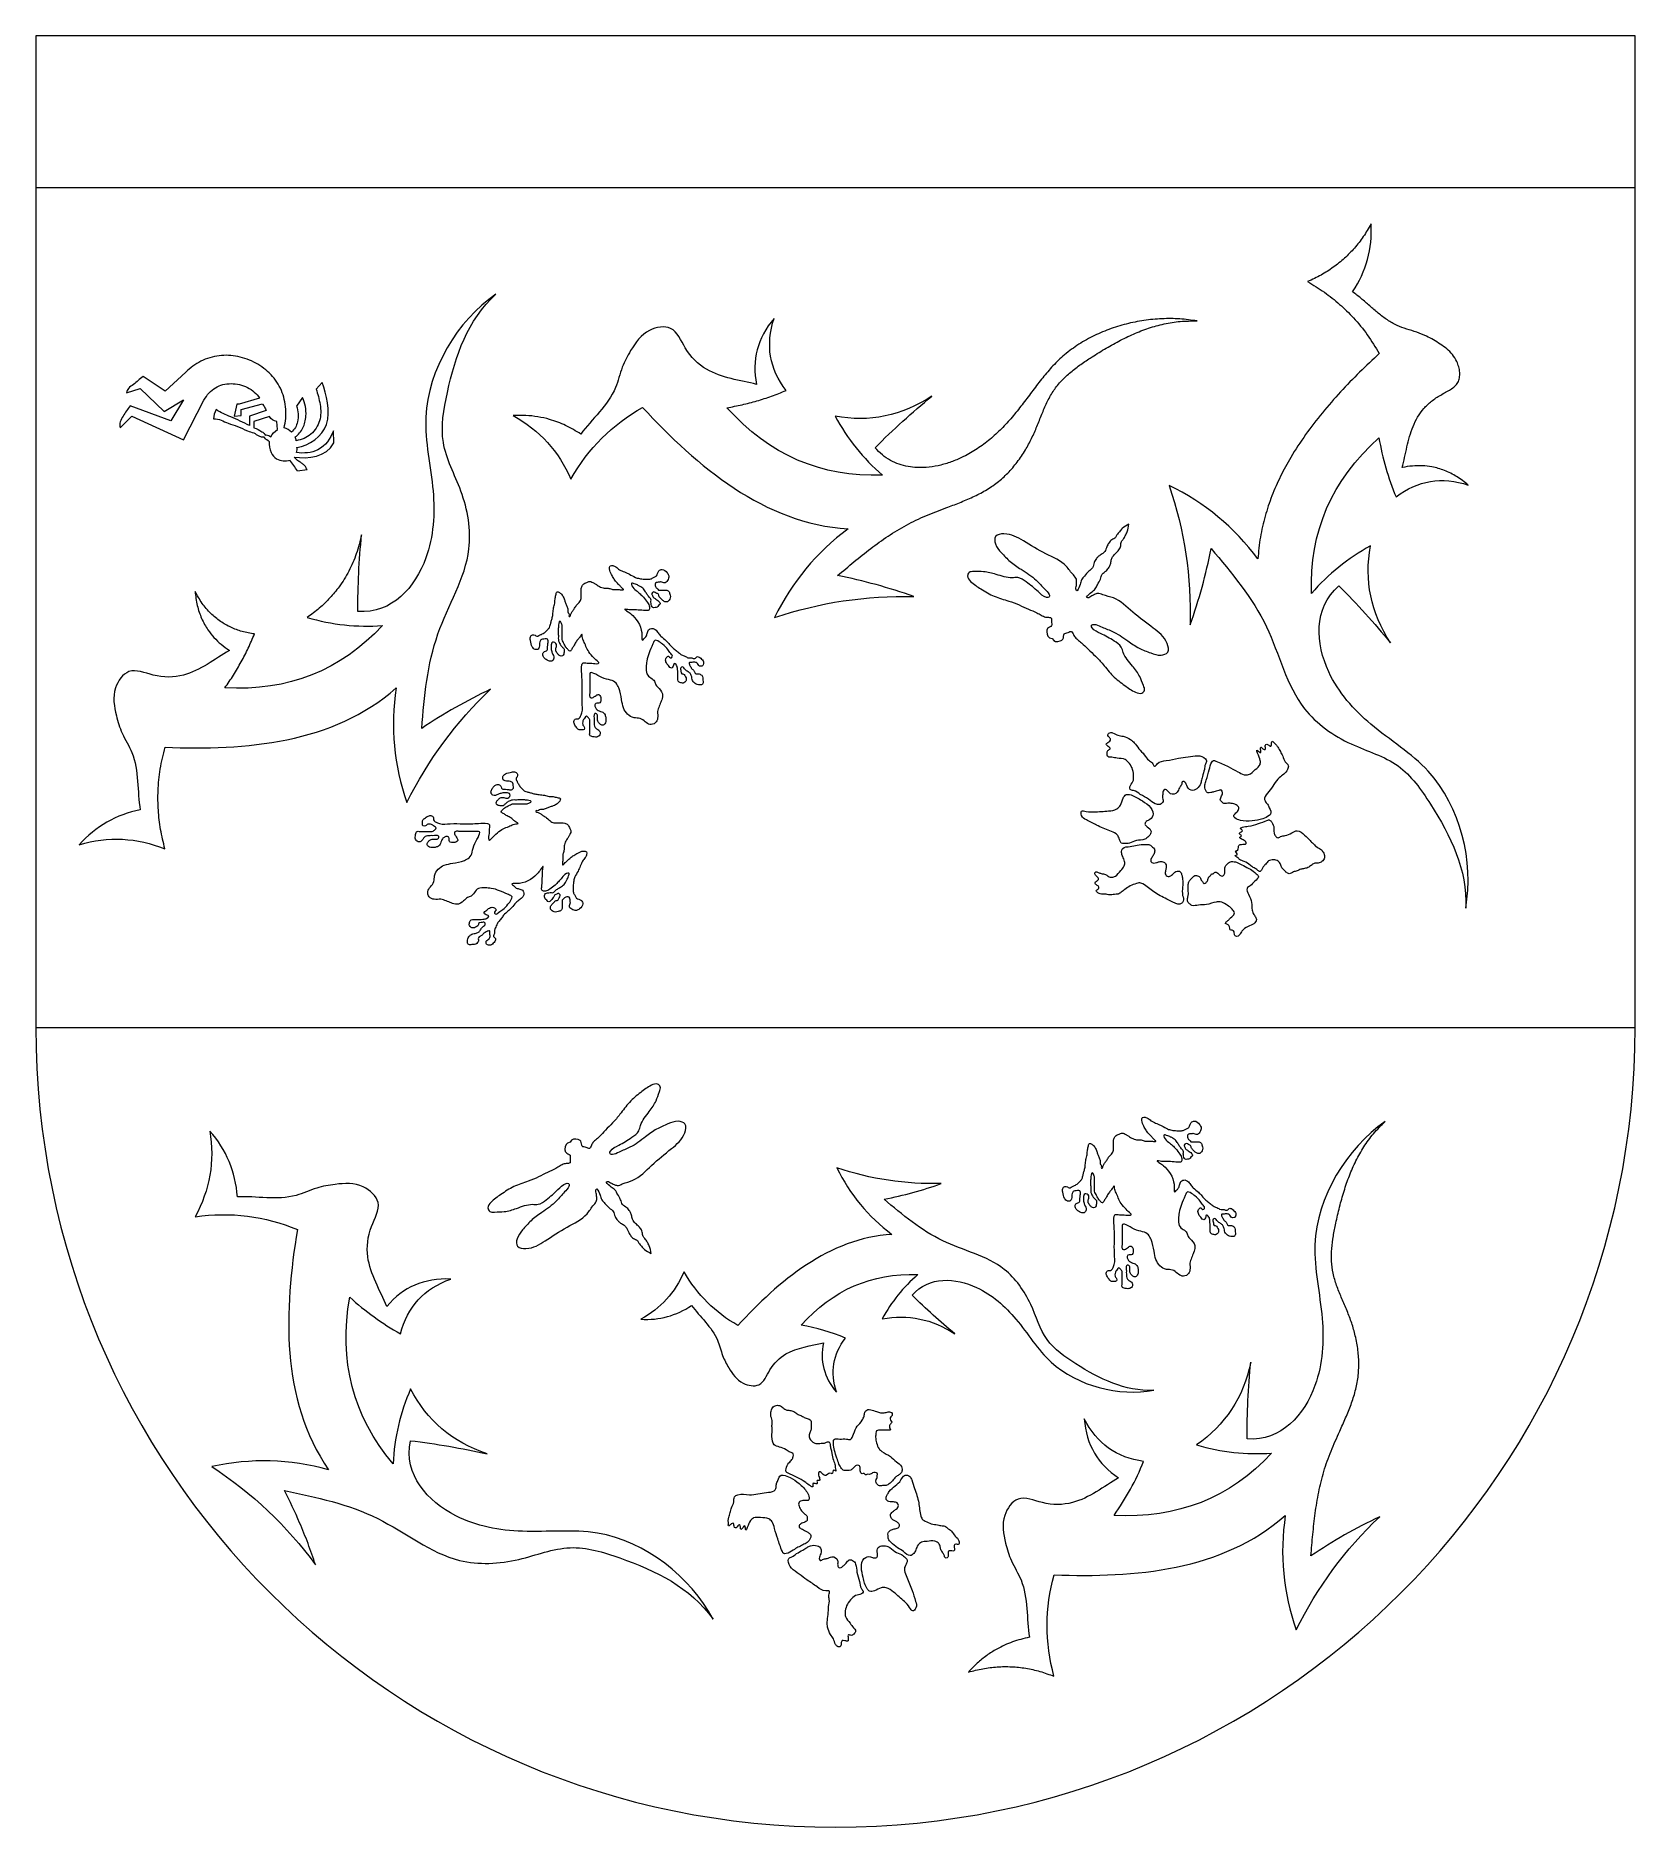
# Model space of a CAD drawing. Header units: inches. Extents: x 10.6 to 40.8, y 3.5 to 37.4.
import ezdxf

# ---------------------------------------------------------------- set-up
doc = ezdxf.new("R2010")
doc.units = ezdxf.units.IN
doc.header["$MEASUREMENT"] = 0
doc.layers.add('DXF_KUPEC_2_Model_0', color=7, linetype='Continuous', true_color=0xffffff)

msp = doc.modelspace()

# ---------------------------------------------------------------- linework, layer by layer
at = {"layer": 'DXF_KUPEC_2_Model_0', "color": 18, "lineweight": 13, "true_color": 0x000000}
for p, q in [((40.815, 37.388), (10.565, 37.388)), ((10.565, 37.388), (10.565, 34.513)), ((40.815, 34.513), (40.815, 37.388)), ((40.815, 34.513), (10.565, 34.513)), ((10.565, 34.513), (10.565, 18.638)), ((40.815, 18.638), (40.815, 34.513)), ((13.011, 30.666), (12.595, 30.944)), ((13.4, 31.027), (13.011, 30.666)), ((15.984, 30.834), (15.867, 30.708)), ((12.283, 30.639), (12.54, 30.722)), ((12.54, 30.722), (12.991, 30.285)), ((12.991, 30.285), (13.358, 30.503)), ((13.358, 30.503), (13.122, 30.105)), ((13.358, 29.751), (13.746, 30.5)), ((14.798, 30.536), (14.412, 30.425)), ((15.612, 30.548), (15.497, 30.387)), ((12.158, 29.973), (12.38, 30.195)), ((13.122, 30.105), (12.353, 30.389)), ((12.38, 30.195), (13.358, 29.751)), ((14.369, 30.425), (14.318, 30.193)), ((14.318, 30.193), (14.447, 30.211)), ((14.412, 30.425), (14.369, 30.425)), ((14.447, 30.32), (14.851, 30.429)), ((14.447, 30.211), (14.447, 30.32)), ((14.924, 30.3), (14.607, 30.194)), ((14.607, 30.194), (14.607, 30.02)), ((14.987, 30.188), (14.687, 30.095)), ((14.687, 30.095), (14.687, 29.973)), ((15.136, 29.941), (15.121, 30.095)), ((16.205, 29.689), (16.193, 29.919)), ((15.515, 29.164), (15.695, 29.185)), ((10.565, 18.638), (40.815, 18.638))]:
    msp.add_line(p, q, dxfattribs=at)
for centre, radius, start, end in [((14.257, 30.144), 0.33, 147.8656, 179.6771), ((15.212, 29.73), 0.248, 41.0804, 78.2849), ((15.211, 29.687), 0.285, 9.0329, 23.7462), ((15.276, 29.569), 0.23, 344.5193, 9.4026), ((12.917, 27.458), 3.107, 33.2957, 37.7796), ((25.69, 18.638), 15.125, 180, 0)]:
    msp.add_arc(centre, radius, start, end, dxfattribs=at)
for points, knots in [([(35.82, 33.83), (35.773, 33.749), (35.68, 33.589), (35.509, 33.373), (35.319, 33.178), (35.107, 33.007), (34.874, 32.858), (34.706, 32.78), (34.62, 32.741)], [0, 0, 0, 0, 0.169882, 0.335521, 0.498998, 0.66311, 0.829409, 1, 1, 1, 1]), ([(34.62, 32.741), (34.727, 32.675), (34.939, 32.546), (35.228, 32.315), (35.502, 32.048), (35.759, 31.739), (35.903, 31.5), (35.976, 31.38)], [0, 0, 0, 0, 0.1933442, 0.3827107, 0.5700563, 0.7835383, 1, 1, 1, 1]), ([(36.411, 29.224), (36.426, 29.288), (36.456, 29.418), (36.497, 29.615), (36.546, 29.811), (36.61, 30.002), (36.696, 30.182), (36.814, 30.344), (36.961, 30.485), (37.136, 30.6), (37.293, 30.677), (37.403, 30.757), (37.466, 30.83), (37.497, 30.923), (37.5, 31.025), (37.481, 31.129), (37.438, 31.245), (37.364, 31.363), (37.254, 31.471), (37.13, 31.56), (37.001, 31.638), (36.854, 31.718), (36.685, 31.787), (36.495, 31.84), (36.305, 31.906), (36.125, 32.012), (35.955, 32.141), (35.794, 32.281), (35.636, 32.422), (35.525, 32.507), (35.47, 32.549)], [0, 0, 0, 0, 0.040845, 0.082703, 0.124739, 0.166308, 0.207219, 0.248003, 0.289628, 0.333122, 0.377274, 0.397765, 0.416986, 0.436378, 0.457206, 0.479228, 0.50152, 0.533648, 0.564945, 0.596348, 0.6278, 0.659003, 0.69968, 0.740565, 0.781182, 0.824711, 0.868856, 0.913321, 0.957319, 1, 1, 1, 1]), ([(19.268, 32.505), (18.536, 31.992), (17.697, 30.618), (18.142, 28.83), (18.057, 27.334), (17.307, 26.456), (16.657, 26.503)], [0, 0, 0, 0, 0.38413, 0.579872, 0.757798, 1, 1, 1, 1]), ([(17.865, 24.292), (17.916, 24.892), (18.016, 26.079), (18.903, 27.456), (18.677, 28.762), (18.165, 29.669), (18.405, 31.046), (18.727, 32.006), (19.268, 32.505)], [0, 0, 0, 0, 0.209594, 0.407161, 0.535059, 0.647811, 0.757164, 1, 1, 1, 1]), ([(24.199, 30.797), (23.889, 30.874), (23.329, 30.943), (22.843, 31.42), (22.647, 31.94), (22.089, 31.845), (21.837, 31.488), (21.635, 31.111), (21.504, 30.495), (21.079, 30.141), (20.875, 29.856)], [0, 0, 0, 0, 0.2060686, 0.324715, 0.4212586, 0.5042483, 0.6136903, 0.6866444, 0.7713935, 0.9999999, 0.9999999, 0.9999999, 0.9999999]), ([(25.73, 27.181), (25.832, 27.268), (26.038, 27.441), (26.354, 27.694), (26.682, 27.931), (27.028, 28.143), (27.397, 28.317), (27.738, 28.445), (28.037, 28.558), (28.289, 28.664), (28.53, 28.787), (28.754, 28.936), (28.955, 29.117), (29.132, 29.326), (29.28, 29.547), (29.403, 29.774), (29.502, 30.001), (29.591, 30.23), (29.685, 30.453), (29.798, 30.663), (29.943, 30.85), (30.116, 31.013), (30.307, 31.16), (30.529, 31.309), (30.775, 31.463), (31.047, 31.617), (31.325, 31.752), (31.61, 31.864), (31.906, 31.946), (32.214, 31.997), (32.423, 31.996), (32.529, 31.996)], [0, 0, 0, 0, 0.046441, 0.093012, 0.139556, 0.186098, 0.232927, 0.280164, 0.3119, 0.343319, 0.37433, 0.405095, 0.436065, 0.46748, 0.499304, 0.527852, 0.556385, 0.584728, 0.612637, 0.640026, 0.666802, 0.694016, 0.721781, 0.749874, 0.786231, 0.822159, 0.857651, 0.892821, 0.927937, 0.963448, 1, 1, 1, 1]), ([(32.529, 31.996), (32.42, 32.012), (32.199, 32.043), (31.862, 32.043), (31.523, 32.011), (31.188, 31.944), (30.86, 31.843), (30.548, 31.707), (30.255, 31.538), (29.996, 31.343), (29.775, 31.124), (29.583, 30.894), (29.402, 30.654), (29.221, 30.411), (29.034, 30.176), (28.832, 29.955), (28.613, 29.753), (28.375, 29.575), (28.137, 29.437), (27.906, 29.336), (27.687, 29.268), (27.463, 29.226), (27.253, 29.218), (27.062, 29.238), (26.89, 29.283), (26.726, 29.356), (26.57, 29.46), (26.483, 29.551), (26.439, 29.598)], [0, 0, 0, 0, 0.0458167, 0.0924627, 0.1396726, 0.1871532, 0.2346195, 0.2818285, 0.3286177, 0.3749454, 0.4162093, 0.4576353, 0.4993726, 0.5413127, 0.5833033, 0.6245231, 0.6656447, 0.7067275, 0.7480372, 0.7797341, 0.8115414, 0.8430686, 0.8741012, 0.8986032, 0.9229995, 0.9476475, 0.9730835, 1, 1, 1, 1]), ([(15.263, 29.973), (15.274, 30.031), (15.298, 30.149), (15.297, 30.33), (15.27, 30.51), (15.215, 30.683), (15.13, 30.843), (15.017, 30.984), (14.882, 31.104), (14.729, 31.203), (14.564, 31.278), (14.39, 31.328), (14.211, 31.351), (14.03, 31.344), (13.854, 31.305), (13.687, 31.239), (13.534, 31.145), (13.444, 31.066), (13.4, 31.027)], [0, 0, 0, 0, 0.061928, 0.124766, 0.187869, 0.250713, 0.313103, 0.375422, 0.438091, 0.501079, 0.564057, 0.626762, 0.689139, 0.751391, 0.813769, 0.876055, 0.937996, 1, 1, 1, 1]), ([(35.976, 31.38), (35.851, 31.263), (35.6, 31.028), (35.239, 30.656), (34.896, 30.265), (34.578, 29.853), (34.314, 29.45), (34.103, 29.061), (33.939, 28.691), (33.811, 28.306), (33.717, 27.907), (33.692, 27.633), (33.679, 27.495)], [0, 0, 0, 0, 0.110893, 0.223118, 0.335793, 0.448248, 0.560094, 0.647529, 0.734746, 0.822127, 0.91027, 1, 1, 1, 1]), ([(12.595, 30.944), (12.523, 30.906), (12.453, 30.807), (12.313, 30.738), (12.284, 30.669), (12.283, 30.639)], [0.0000009, 0.0000009, 0.0000009, 0.0000009, 0.5303696, 0.798279, 1, 1, 1, 1]), ([(15.504, 29.606), (15.74, 29.633), (16.243, 30.009), (16.051, 30.605), (15.984, 30.834)], [0, 0, 0, 0, 0.4743697, 0.9999997, 0.9999997, 0.9999997, 0.9999997]), ([(13.746, 30.5), (13.776, 30.547), (13.832, 30.64), (13.959, 30.74), (14.103, 30.8), (14.26, 30.817), (14.418, 30.798), (14.568, 30.744), (14.703, 30.659), (14.767, 30.577), (14.798, 30.536)], [0, 0, 0, 0, 0.132212, 0.255877, 0.377103, 0.500628, 0.62693, 0.753643, 0.87824, 1, 1, 1, 1]), ([(15.472, 29.802), (15.501, 29.826), (15.56, 29.874), (15.62, 29.973), (15.659, 30.081), (15.68, 30.219), (15.674, 30.38), (15.632, 30.493), (15.612, 30.548)], [0, 0, 0, 0, 0.139162, 0.277189, 0.41746, 0.560255, 0.784827, 1, 1, 1, 1]), ([(15.867, 30.708), (15.882, 30.662), (15.912, 30.567), (15.945, 30.417), (15.959, 30.262), (15.941, 30.108), (15.876, 29.967), (15.772, 29.852), (15.642, 29.766), (15.542, 29.743), (15.492, 29.732)], [0, 0, 0, 0, 0.119133, 0.246548, 0.374821, 0.49994, 0.62392, 0.749865, 0.876014, 1, 1, 1, 1]), ([(23.638, 30.355), (23.733, 30.373), (23.923, 30.408), (24.205, 30.482), (24.483, 30.571), (24.664, 30.644), (24.755, 30.68)], [0, 0, 0, 0, 0.249252, 0.497679, 0.748415, 1, 1, 1, 1]), ([(12.353, 30.389), (12.301, 30.328), (12.211, 30.201), (12.138, 30.055), (12.158, 29.973)], [0, 0, 0, 0, 0.5052435, 0.9999991, 0.9999991, 0.9999991, 0.9999991]), ([(13.927, 30.146), (14.031, 30.151), (14.167, 30.062), (14.39, 30.008), (14.541, 29.921), (14.686, 29.886), (14.768, 29.831), (14.828, 29.805), (14.859, 29.804), (14.88, 29.81), (14.898, 29.751), (14.958, 29.752), (14.98, 29.717)], [0, 0, 0, 0, 0.251875, 0.414608, 0.592798, 0.701894, 0.797976, 0.851277, 0.865807, 0.882757, 0.897063, 1, 1, 1, 1]), ([(14.607, 30.02), (14.548, 30.048), (14.43, 30.104), (14.265, 30.179), (14.109, 30.239), (14.022, 30.293), (13.978, 30.32)], [0, 0, 0, 0, 0.279953, 0.559931, 0.77989, 1, 1, 1, 1]), ([(14.851, 30.429), (14.865, 30.409), (14.893, 30.369), (14.914, 30.323), (14.924, 30.3)], [0, 0, 0, 0, 0.486685, 1, 1, 1, 1]), ([(15.497, 30.387), (15.509, 30.339), (15.533, 30.242), (15.523, 30.102), (15.481, 29.978), (15.427, 29.921), (15.4, 29.893)], [0, 0, 0, 0, 0.277644, 0.561767, 0.780846, 1, 1, 1, 1]), ([(20.875, 29.856), (20.78, 29.914), (20.594, 30.029), (20.315, 30.131), (20.06, 30.188), (19.829, 30.213), (19.672, 30.208), (19.593, 30.206)], [0, 0, 0, 0, 0.245664, 0.485011, 0.653715, 0.824659, 1, 1, 1, 1]), ([(14.687, 29.973), (14.749, 29.964), (14.8, 29.918), (14.874, 29.886), (14.887, 29.866), (14.896, 29.857), (14.898, 29.837), (14.956, 29.847), (14.983, 29.822), (15.011, 29.805)], [0, 0, 0, 0, 0.457238, 0.571818, 0.608664, 0.647786, 0.678886, 0.745997, 1, 1, 1, 1]), ([(16.193, 29.919), (16.142, 29.776), (15.952, 29.505), (15.63, 29.49), (15.498, 29.507)], [0, 0, 0, 0, 0.533061, 1, 1, 1, 1]), ([(14.98, 29.717), (14.977, 29.647), (14.987, 29.517), (15.135, 29.348), (15.291, 29.342), (15.373, 29.362)], [0, 0, 0, 0, 0.3378316, 0.5866066, 0.9999993, 0.9999993, 0.9999993, 0.9999993]), ([(15.695, 29.185), (15.686, 29.206), (15.668, 29.247), (15.618, 29.291), (15.561, 29.328), (15.499, 29.365), (15.466, 29.403), (15.45, 29.423)], [0, 0, 0, 0, 0.196821, 0.380507, 0.565079, 0.782625, 1, 1, 1, 1]), ([(37.659, 28.894), (37.587, 28.95), (37.448, 29.058), (37.214, 29.174), (36.993, 29.238), (36.788, 29.262), (36.599, 29.258), (36.474, 29.236), (36.411, 29.224)], [0, 0, 0, 0, 0.203388, 0.39451, 0.579193, 0.715969, 0.855401, 1, 1, 1, 1]), ([(31.238, 28.155), (31.196, 28.13), (31.123, 28.094), (31.063, 28.01), (31.012, 27.959), (30.988, 27.887), (30.909, 27.865), (30.856, 27.799), (30.82, 27.721), (30.793, 27.642), (30.732, 27.584), (30.669, 27.554), (30.619, 27.496), (30.575, 27.426), (30.565, 27.324), (30.468, 27.263), (30.411, 27.179), (30.336, 27.106), (30.315, 26.999), (30.288, 26.93), (30.261, 26.893)], [0, 0, 0, 0, 0.091765, 0.141244, 0.188871, 0.221486, 0.272828, 0.324245, 0.37179, 0.431838, 0.473415, 0.522338, 0.557934, 0.610703, 0.673552, 0.733011, 0.806209, 0.861723, 0.918352, 1, 1, 1, 1]), ([(30.44, 26.773), (30.464, 26.811), (30.518, 26.863), (30.609, 26.923), (30.648, 27.02), (30.704, 27.105), (30.723, 27.217), (30.815, 27.265), (30.863, 27.333), (30.897, 27.401), (30.901, 27.47), (30.932, 27.549), (30.994, 27.604), (31.054, 27.667), (31.094, 27.741), (31.084, 27.822), (31.142, 27.872), (31.17, 27.938), (31.226, 28.026), (31.23, 28.106), (31.238, 28.155)], [0, 0, 0, 0, 0.081648, 0.138277, 0.193791, 0.266989, 0.326448, 0.389297, 0.442066, 0.477662, 0.526585, 0.568162, 0.62821, 0.675755, 0.727172, 0.778514, 0.811129, 0.858756, 0.908235, 1, 1, 1, 1]), ([(16.727, 27.952), (16.697, 27.831), (16.639, 27.596), (16.494, 27.265), (16.322, 26.986), (16.13, 26.754), (15.929, 26.558), (15.777, 26.447), (15.7, 26.39)], [0, 0, 0, 0, 0.193794, 0.379866, 0.561953, 0.705377, 0.850764, 1, 1, 1, 1]), ([(30.261, 26.893), (30.223, 26.91), (30.249, 26.971), (30.249, 27.044), (30.256, 27.127), (30.157, 27.219), (30.023, 27.434), (29.647, 27.591), (29.273, 27.823), (28.974, 27.996), (28.689, 27.952), (28.705, 27.746), (28.834, 27.607), (28.991, 27.436), (29.228, 27.281), (29.467, 27.132), (29.619, 26.946), (29.723, 26.861), (29.744, 26.794), (29.722, 26.762), (29.625, 26.776), (29.502, 26.906), (29.332, 27.037), (29.164, 27.157), (28.961, 27.12), (28.752, 27.203), (28.509, 27.263), (28.344, 27.254), (28.214, 27.259), (28.17, 27.154), (28.276, 27.031), (28.452, 26.921), (28.689, 26.776), (28.944, 26.711), (29.162, 26.633), (29.332, 26.543), (29.478, 26.493), (29.578, 26.432), (29.659, 26.39), (29.723, 26.397), (29.79, 26.38), (29.764, 26.308), (29.804, 26.219), (29.687, 26.199), (29.683, 26.077), (29.71, 25.999), (29.787, 25.994)], [0, 0, 0, 0, 0.011971, 0.021634, 0.030024, 0.042989, 0.070796, 0.129967, 0.194317, 0.245396, 0.267211, 0.285229, 0.311337, 0.342298, 0.375621, 0.422138, 0.451849, 0.469352, 0.474184, 0.47718, 0.482574, 0.507865, 0.546087, 0.569429, 0.583212, 0.624056, 0.655596, 0.679598, 0.691717, 0.701098, 0.716616, 0.748288, 0.785752, 0.823488, 0.851424, 0.87635, 0.898869, 0.911511, 0.92277, 0.933028, 0.937592, 0.945982, 0.95617, 0.969135, 0.97713, 1, 1, 1, 1]), ([(32.795, 27.694), (33.183, 27.233), (33.952, 26.323), (34.298, 24.723), (35.382, 23.959), (36.385, 23.68), (37.189, 22.536), (37.64, 21.63), (37.61, 20.895)], [0, 0, 0, 0, 0.209594, 0.407161, 0.535059, 0.647811, 0.757164, 1, 1, 1, 1]), ([(21.042, 25.322), (21.048, 25.394), (21.321, 25.187), (21.517, 25.218), (21.615, 25.016), (21.643, 24.859), (21.669, 24.681), (21.75, 24.553), (21.869, 24.481), (21.999, 24.494), (22.087, 24.42), (22.175, 24.35), (22.292, 24.38), (22.34, 24.493), (22.314, 24.605), (22.358, 24.712), (22.394, 24.809), (22.441, 24.925), (22.374, 25.037), (22.29, 25.102), (22.274, 25.195), (22.196, 25.248), (22.102, 25.32), (22.111, 25.449), (22.115, 25.58), (22.166, 25.733), (22.222, 25.844), (22.266, 25.974), (22.354, 25.936), (22.428, 25.878), (22.518, 25.795), (22.562, 25.716), (22.624, 25.65), (22.562, 25.609), (22.537, 25.678), (22.472, 25.617), (22.478, 25.541), (22.525, 25.487), (22.59, 25.402), (22.623, 25.474), (22.634, 25.535), (22.69, 25.488), (22.702, 25.438), (22.705, 25.376), (22.711, 25.313), (22.712, 25.252), (22.704, 25.18), (22.764, 25.153), (22.821, 25.141), (22.869, 25.184), (22.869, 25.244), (22.842, 25.289), (22.817, 25.327), (22.771, 25.317), (22.773, 25.382), (22.744, 25.434), (22.809, 25.467), (22.84, 25.393), (22.901, 25.368), (22.954, 25.325), (22.975, 25.255), (22.984, 25.185), (23.032, 25.142), (23.075, 25.114), (23.118, 25.117), (23.164, 25.109), (23.196, 25.154), (23.178, 25.202), (23.189, 25.251), (23.16, 25.306), (23.105, 25.328), (23.047, 25.314), (23.018, 25.36), (23.002, 25.403), (22.964, 25.422), (22.955, 25.455), (22.934, 25.477), (22.927, 25.502), (22.914, 25.531), (22.945, 25.542), (22.974, 25.536), (23.01, 25.546), (23.044, 25.54), (23.077, 25.53), (23.091, 25.499), (23.115, 25.462), (23.153, 25.469), (23.191, 25.478), (23.189, 25.511), (23.2, 25.539), (23.19, 25.576), (23.154, 25.6), (23.129, 25.634), (23.098, 25.647), (23.067, 25.651), (23.052, 25.627), (23.022, 25.598), (22.982, 25.628), (22.934, 25.622), (22.891, 25.626), (22.851, 25.656), (22.803, 25.669), (22.749, 25.703), (22.693, 25.751), (22.618, 25.804), (22.555, 25.878), (22.481, 25.962), (22.396, 26.022), (22.335, 26.096), (22.292, 26.16), (22.223, 26.193), (22.145, 26.165), (22.129, 26.091), (22.113, 26.022), (22.07, 25.995), (22.026, 25.932), (22.024, 26.041), (22.029, 26.141), (21.97, 26.309), (21.839, 26.446), (21.772, 26.495), (21.687, 26.551), (21.769, 26.535), (21.836, 26.532), (21.968, 26.531), (22.064, 26.523), (22.171, 26.513), (22.178, 26.604), (22.13, 26.682), (22.07, 26.767), (21.992, 26.838), (21.915, 26.907), (21.849, 26.952), (21.819, 27.05), (21.902, 27.02), (21.95, 27.003), (22.005, 26.971), (22.058, 26.939), (22.097, 26.881), (22.13, 26.814), (22.169, 26.772), (22.203, 26.736), (22.2, 26.696), (22.201, 26.655), (22.202, 26.609), (22.234, 26.571), (22.277, 26.575), (22.322, 26.58), (22.343, 26.619), (22.39, 26.649), (22.355, 26.687), (22.33, 26.716), (22.293, 26.733), (22.266, 26.755), (22.236, 26.769), (22.229, 26.8), (22.215, 26.828), (22.221, 26.863), (22.263, 26.879), (22.296, 26.845), (22.35, 26.837), (22.347, 26.783), (22.387, 26.752), (22.423, 26.709), (22.467, 26.681), (22.516, 26.683), (22.546, 26.715), (22.572, 26.757), (22.565, 26.806), (22.555, 26.852), (22.529, 26.901), (22.47, 26.91), (22.423, 26.904), (22.383, 26.906), (22.339, 26.899), (22.32, 26.94), (22.284, 26.958), (22.284, 26.992), (22.274, 27.024), (22.3, 27.054), (22.335, 27.054), (22.364, 27.055), (22.393, 27.066), (22.426, 27.049), (22.467, 27.041), (22.506, 27.068), (22.525, 27.108), (22.543, 27.155), (22.533, 27.201), (22.494, 27.255), (22.429, 27.317), (22.348, 27.276), (22.321, 27.227), (22.314, 27.169), (22.255, 27.158), (22.213, 27.114), (22.144, 27.116), (22.069, 27.114), (21.986, 27.121), (21.889, 27.149), (21.802, 27.207), (21.7, 27.249), (21.609, 27.286), (21.543, 27.341), (21.486, 27.371), (21.418, 27.376), (21.408, 27.284), (21.449, 27.212), (21.493, 27.129), (21.541, 27.062), (21.592, 27.014), (21.632, 26.965), (21.657, 26.942), (21.69, 26.914), (21.632, 26.909), (21.579, 26.928), (21.484, 26.907), (21.409, 26.946), (21.329, 26.938), (21.263, 26.96), (21.202, 26.981), (21.168, 27.019), (21.113, 27.042), (21.051, 27.082), (20.98, 27.048), (20.915, 27.023), (20.879, 26.957), (20.882, 26.895), (20.874, 26.833), (20.89, 26.764), (20.857, 26.679), (20.789, 26.625), (20.75, 26.554), (20.713, 26.503), (20.678, 26.459), (20.681, 26.41), (20.641, 26.401), (20.663, 26.449), (20.619, 26.483), (20.633, 26.552), (20.606, 26.618), (20.576, 26.677), (20.563, 26.749), (20.522, 26.81), (20.483, 26.86), (20.412, 26.885), (20.402, 26.801), (20.38, 26.731), (20.384, 26.637), (20.348, 26.546), (20.347, 26.454), (20.332, 26.373), (20.31, 26.307), (20.298, 26.25), (20.284, 26.195), (20.24, 26.154), (20.195, 26.104), (20.133, 26.072), (20.085, 26.05), (20.04, 26.024), (20.009, 26.061), (19.957, 26.067), (19.908, 26.021), (19.925, 25.933), (19.937, 25.847), (19.997, 25.775), (20.085, 25.786), (20.092, 25.868), (20.091, 25.93), (20.124, 25.977), (20.176, 25.978), (20.219, 25.993), (20.267, 25.957), (20.25, 25.897), (20.244, 25.843), (20.247, 25.802), (20.242, 25.763), (20.197, 25.753), (20.151, 25.722), (20.156, 25.657), (20.193, 25.608), (20.246, 25.574), (20.311, 25.549), (20.364, 25.591), (20.368, 25.647), (20.338, 25.692), (20.326, 25.739), (20.312, 25.788), (20.316, 25.831), (20.314, 25.873), (20.32, 25.912), (20.365, 25.929), (20.404, 25.905), (20.422, 25.861), (20.399, 25.814), (20.395, 25.75), (20.437, 25.699), (20.475, 25.66), (20.528, 25.653), (20.554, 25.694), (20.555, 25.74), (20.567, 25.796), (20.513, 25.834), (20.482, 25.878), (20.46, 25.925), (20.445, 25.972), (20.451, 26.034), (20.446, 26.1), (20.439, 26.168), (20.456, 26.224), (20.451, 26.271), (20.471, 26.342), (20.512, 26.278), (20.526, 26.221), (20.517, 26.136), (20.52, 26.052), (20.515, 25.965), (20.56, 25.889), (20.595, 25.818), (20.634, 25.779), (20.677, 25.733), (20.704, 25.803), (20.745, 25.847), (20.771, 25.921), (20.827, 25.98), (20.857, 26.021), (20.901, 26.093), (20.899, 26.002), (20.945, 25.912), (21, 25.756), (21.116, 25.629), (21.174, 25.575), (21.221, 25.528), (21.158, 25.505), (21.093, 25.531), (20.998, 25.517), (20.908, 25.545), (20.877, 25.445), (20.898, 25.288), (20.9, 25.05), (20.891, 24.809), (20.915, 24.619), (20.869, 24.519), (20.83, 24.462), (20.785, 24.478), (20.741, 24.449), (20.74, 24.377), (20.784, 24.327), (20.822, 24.259), (20.882, 24.269), (20.949, 24.261), (20.939, 24.328), (20.902, 24.362), (20.907, 24.414), (20.92, 24.459), (20.948, 24.488), (20.975, 24.534), (21.014, 24.492), (21.052, 24.454), (21.04, 24.388), (21.043, 24.328), (21.041, 24.267), (21.046, 24.212), (21.032, 24.147), (21.115, 24.131), (21.186, 24.118), (21.25, 24.179), (21.231, 24.257), (21.168, 24.28), (21.124, 24.328), (21.127, 24.383), (21.121, 24.436), (21.126, 24.49), (21.116, 24.538), (21.137, 24.58), (21.186, 24.567), (21.195, 24.519), (21.185, 24.468), (21.198, 24.415), (21.233, 24.37), (21.286, 24.34), (21.332, 24.376), (21.352, 24.428), (21.348, 24.486), (21.336, 24.544), (21.309, 24.588), (21.264, 24.606), (21.223, 24.622), (21.178, 24.643), (21.146, 24.682), (21.13, 24.729), (21.154, 24.775), (21.195, 24.765), (21.24, 24.769), (21.26, 24.817), (21.252, 24.858), (21.247, 24.899), (21.216, 24.944), (21.161, 24.918), (21.127, 24.889), (21.096, 24.87), (21.063, 24.863), (21.031, 24.9), (21.05, 24.974), (21.038, 25.088), (21.043, 25.198), (21.042, 25.275), (21.042, 25.303), (21.042, 25.317), (21.042, 25.322)], [0, 0, 0, 0, 0.008987, 0.019912, 0.023771, 0.032299, 0.038369, 0.043621, 0.048842, 0.053099, 0.057508, 0.061219, 0.065238, 0.069018, 0.073752, 0.077816, 0.081615, 0.085634, 0.091078, 0.094672, 0.097403, 0.100872, 0.104936, 0.109865, 0.114105, 0.120097, 0.127067, 0.130115, 0.132042, 0.13617, 0.14143, 0.144947, 0.147522, 0.148885, 0.150683, 0.152746, 0.155625, 0.158673, 0.161552, 0.164132, 0.16542, 0.167015, 0.169746, 0.171782, 0.173817, 0.17686, 0.178896, 0.1811, 0.183305, 0.185102, 0.187475, 0.189365, 0.191162, 0.191838, 0.193817, 0.196358, 0.197492, 0.200245, 0.202918, 0.205192, 0.207547, 0.210915, 0.212828, 0.214568, 0.216436, 0.217619, 0.219547, 0.221246, 0.223105, 0.224995, 0.227727, 0.229248, 0.231045, 0.233017, 0.234337, 0.235471, 0.23669, 0.237601, 0.238629, 0.239385, 0.240569, 0.2421, 0.243463, 0.244373, 0.245827, 0.247148, 0.248838, 0.249749, 0.251143, 0.25184, 0.253234, 0.254907, 0.256581, 0.257868, 0.258714, 0.25967, 0.260753, 0.263008, 0.264022, 0.266246, 0.267609, 0.26943, 0.271779, 0.274789, 0.277799, 0.281984, 0.285692, 0.290368, 0.293485, 0.296602, 0.2988, 0.301689, 0.30442, 0.306933, 0.309085, 0.31052, 0.313272, 0.315977, 0.324156, 0.331427, 0.335473, 0.337106, 0.33807, 0.342116, 0.346624, 0.351912, 0.354231, 0.356582, 0.359932, 0.364861, 0.368048, 0.371855, 0.376259, 0.377995, 0.379919, 0.382993, 0.384951, 0.386799, 0.389919, 0.392562, 0.395193, 0.396487, 0.397822, 0.399439, 0.401269, 0.402818, 0.404343, 0.405912, 0.40746, 0.409288, 0.41074, 0.412085, 0.41388, 0.415041, 0.41607, 0.417432, 0.418334, 0.419604, 0.42084, 0.422542, 0.424631, 0.425694, 0.427863, 0.429881, 0.432136, 0.433377, 0.434997, 0.436827, 0.438731, 0.4403, 0.442227, 0.444488, 0.446393, 0.447534, 0.449059, 0.450808, 0.451954, 0.453223, 0.454273, 0.455626, 0.456877, 0.458022, 0.458899, 0.460284, 0.461913, 0.463365, 0.465241, 0.466927, 0.468867, 0.470239, 0.474566, 0.477077, 0.479166, 0.480881, 0.482923, 0.485061, 0.487456, 0.49012, 0.493755, 0.496734, 0.501373, 0.505333, 0.50912, 0.512471, 0.51477, 0.51658, 0.518749, 0.522992, 0.526272, 0.529336, 0.532094, 0.534251, 0.536068, 0.536811, 0.537596, 0.540559, 0.544554, 0.547324, 0.549704, 0.553326, 0.5552, 0.55682, 0.558779, 0.562028, 0.564226, 0.567165, 0.569678, 0.572064, 0.574064, 0.576724, 0.579771, 0.583682, 0.586375, 0.588769, 0.590822, 0.592669, 0.593141, 0.594462, 0.596026, 0.598763, 0.601443, 0.603983, 0.606246, 0.609484, 0.612011, 0.613689, 0.616127, 0.619069, 0.622734, 0.626258, 0.630008, 0.632933, 0.635442, 0.637835, 0.639555, 0.641704, 0.64441, 0.647173, 0.649241, 0.650704, 0.652158, 0.653946, 0.65602, 0.658718, 0.663281, 0.666009, 0.668189, 0.671504, 0.673522, 0.675496, 0.677068, 0.679078, 0.680342, 0.682886, 0.685133, 0.686597, 0.687551, 0.689138, 0.691112, 0.693348, 0.6954, 0.698008, 0.700383, 0.702634, 0.704413, 0.706276, 0.70847, 0.709891, 0.711972, 0.713206, 0.714741, 0.715987, 0.717814, 0.719375, 0.720815, 0.723514, 0.726015, 0.727989, 0.72961, 0.731151, 0.73271, 0.734868, 0.736942, 0.739363, 0.740983, 0.742741, 0.744822, 0.747909, 0.750146, 0.75249, 0.754188, 0.756121, 0.757651, 0.760139, 0.763608, 0.766692, 0.769779, 0.77316, 0.776372, 0.778446, 0.77988, 0.781807, 0.784308, 0.787446, 0.790299, 0.792951, 0.794649, 0.796207, 0.79967, 0.808048, 0.813574, 0.818229, 0.81878, 0.819397, 0.823832, 0.827274, 0.830566, 0.83156, 0.838101, 0.848638, 0.858029, 0.865718, 0.869047, 0.87082, 0.872343, 0.87371, 0.876144, 0.879155, 0.881506, 0.883842, 0.885654, 0.887447, 0.889414, 0.891206, 0.892905, 0.894571, 0.896092, 0.89731, 0.89974, 0.902249, 0.90413, 0.906638, 0.908967, 0.910579, 0.913067, 0.916399, 0.918908, 0.921439, 0.923913, 0.926129, 0.928183, 0.929906, 0.932163, 0.934206, 0.935369, 0.93657, 0.938747, 0.940041, 0.942466, 0.944531, 0.946508, 0.948445, 0.950083, 0.952662, 0.954879, 0.956728, 0.95817, 0.960146, 0.961733, 0.963715, 0.965698, 0.966951, 0.968674, 0.969876, 0.971704, 0.973534, 0.97463, 0.976461, 0.978469, 0.980318, 0.981665, 0.982532, 0.983908, 0.986165, 0.99068, 0.996807, 0.998527, 0.999287, 1, 1, 1, 1]), ([(14.702, 26.077), (14.623, 26.091), (14.469, 26.117), (14.252, 26.197), (14.051, 26.311), (13.867, 26.463), (13.703, 26.656), (13.62, 26.805), (13.577, 26.883)], [0, 0, 0, 0, 0.1661071, 0.3239755, 0.4775594, 0.6445619, 0.8170453, 1, 1, 1, 1]), ([(13.577, 26.883), (13.588, 26.792), (13.61, 26.617), (13.694, 26.37), (13.804, 26.168), (13.933, 26.007), (14.069, 25.876), (14.173, 25.803), (14.226, 25.766)], [0, 0, 0, 0, 0.203388, 0.39451, 0.579194, 0.71597, 0.855402, 1, 1, 1, 1]), ([(29.787, 25.994), (29.821, 25.925), (29.903, 25.929), (30.015, 25.979), (29.989, 26.095), (30.087, 26.091), (30.143, 26.143), (30.185, 26.087), (30.202, 26.025), (30.272, 25.966), (30.366, 25.897), (30.468, 25.781), (30.615, 25.657), (30.77, 25.486), (30.927, 25.273), (31.151, 25.11), (31.319, 24.988), (31.473, 24.936), (31.553, 25.016), (31.5, 25.135), (31.446, 25.292), (31.298, 25.493), (31.142, 25.656), (31.1, 25.858), (30.925, 25.967), (30.739, 26.076), (30.573, 26.14), (30.523, 26.225), (30.544, 26.257), (30.614, 26.262), (30.732, 26.198), (30.962, 26.129), (31.191, 25.963), (31.424, 25.803), (31.641, 25.722), (31.819, 25.656), (32.015, 25.719), (31.948, 25.999), (31.675, 26.21), (31.318, 26.469), (31.031, 26.758), (30.781, 26.8), (30.659, 26.857), (30.584, 26.819), (30.516, 26.791), (30.47, 26.744), (30.44, 26.773)], [0, 0, 0, 0, 0.02287, 0.030865, 0.04383, 0.054018, 0.062408, 0.066972, 0.07723, 0.088489, 0.101131, 0.12365, 0.148576, 0.176512, 0.214248, 0.251712, 0.283384, 0.298902, 0.308283, 0.320402, 0.344404, 0.375944, 0.416788, 0.430571, 0.453913, 0.492135, 0.517426, 0.52282, 0.525816, 0.530648, 0.548151, 0.577862, 0.624379, 0.657702, 0.688663, 0.714771, 0.732789, 0.754604, 0.805683, 0.870033, 0.929204, 0.957011, 0.969976, 0.978366, 0.988029, 1, 1, 1, 1]), ([(37.61, 20.895), (37.766, 21.775), (37.387, 23.34), (35.808, 24.289), (34.81, 25.407), (34.72, 26.559), (35.213, 26.985)], [0, 0, 0, 0, 0.38413, 0.579872, 0.757798, 1, 1, 1, 1]), ([(14.226, 25.766), (13.952, 25.602), (13.508, 25.255), (12.827, 25.249), (12.32, 25.477), (11.993, 25.016), (12.067, 24.585), (12.191, 24.176), (12.533, 23.647), (12.483, 23.096), (12.54, 22.751)], [0, 0, 0, 0, 0.206069, 0.324715, 0.421259, 0.504248, 0.61369, 0.686644, 0.771394, 1, 1, 1, 1]), ([(14.141, 25.057), (14.196, 25.137), (14.306, 25.297), (14.452, 25.548), (14.587, 25.808), (14.663, 25.987), (14.702, 26.077)], [0, 0, 0, 0, 0.249252, 0.497679, 0.748415, 1, 1, 1, 1]), ([(31.737, 22.864), (31.766, 22.851), (31.827, 22.838), (31.906, 22.912), (31.869, 22.985), (31.883, 23.048), (31.875, 23.098), (31.922, 23.152), (31.984, 23.105), (32.03, 23.028), (32.169, 23.061), (32.181, 23.168), (32.24, 23.216), (32.244, 23.301), (32.325, 23.267), (32.33, 23.174), (32.425, 23.099), (32.522, 23.143), (32.585, 23.203), (32.612, 23.298), (32.631, 23.397), (32.672, 23.503), (32.674, 23.605), (32.717, 23.672), (32.63, 23.804), (32.399, 23.758), (32.163, 23.728), (31.964, 23.679), (31.805, 23.671), (31.719, 23.545), (31.686, 23.655), (31.596, 23.688), (31.532, 23.803), (31.427, 23.9), (31.356, 24.013), (31.256, 24.094), (31.15, 24.146), (31.027, 24.154), (30.951, 24.209), (30.863, 24.219), (30.83, 24.154), (30.875, 24.121), (30.909, 24.066), (30.855, 24.033), (30.789, 23.995), (30.85, 23.953), (30.914, 23.899), (30.826, 23.882), (30.827, 23.818), (30.831, 23.741), (30.931, 23.75), (31.03, 23.717), (31.153, 23.726), (31.244, 23.642), (31.308, 23.545), (31.331, 23.416), (31.331, 23.281), (31.259, 23.214), (31.253, 23.121), (31.366, 23.121), (31.459, 23.029), (31.612, 22.968), (31.69, 22.885), (31.737, 22.864)], [0, 0, 0, 0, 0.015233, 0.028394, 0.043545, 0.049728, 0.060487, 0.067665, 0.078923, 0.090668, 0.111826, 0.127669, 0.138902, 0.150088, 0.156772, 0.172463, 0.194097, 0.202187, 0.223124, 0.235094, 0.250576, 0.273308, 0.290642, 0.301548, 0.30779, 0.362438, 0.392828, 0.431819, 0.462169, 0.473018, 0.485767, 0.499378, 0.521286, 0.546961, 0.570663, 0.586302, 0.610734, 0.627728, 0.645895, 0.657478, 0.665582, 0.673268, 0.682911, 0.690881, 0.701289, 0.710642, 0.720735, 0.730309, 0.738859, 0.750174, 0.762058, 0.779442, 0.805054, 0.817361, 0.838971, 0.86157, 0.882271, 0.901246, 0.908952, 0.920647, 0.944638, 0.97474, 1, 1, 1, 1]), ([(32.676, 23.224), (32.671, 23.188), (32.676, 23.129), (32.729, 23.064), (32.791, 23.077), (32.859, 23.091), (32.919, 23.114), (32.999, 23.137), (33.017, 23.059), (32.988, 23.006), (32.955, 22.932), (33, 22.904), (33.026, 22.864), (33.097, 22.878), (33.178, 22.877), (33.261, 22.857), (33.341, 22.797), (33.295, 22.712), (33.245, 22.68), (33.214, 22.629), (33.265, 22.578), (33.381, 22.536), (33.566, 22.535), (33.753, 22.569), (33.866, 22.621), (33.947, 22.689), (33.896, 22.777), (33.871, 22.861), (33.81, 22.906), (33.8, 23.007), (33.94, 23.138), (34.036, 23.352), (34.228, 23.456), (34.27, 23.598), (34.18, 23.661), (34.157, 23.764), (34.104, 23.853), (34.064, 23.927), (34.022, 23.993), (33.981, 24.014), (33.947, 24.069), (33.933, 24.018), (33.943, 23.99), (33.921, 23.937), (33.879, 23.987), (33.829, 23.996), (33.814, 23.96), (33.821, 23.933), (33.826, 23.88), (33.771, 23.903), (33.728, 23.954), (33.73, 23.902), (33.732, 23.876), (33.742, 23.818), (33.695, 23.854), (33.649, 23.896), (33.691, 23.773), (33.728, 23.718), (33.727, 23.585), (33.618, 23.513), (33.535, 23.412), (33.401, 23.409), (33.28, 23.487), (33.1, 23.577), (32.959, 23.648), (32.836, 23.693), (32.779, 23.622), (32.761, 23.492), (32.715, 23.348), (32.681, 23.254), (32.676, 23.224)], [0, 0, 0, 0, 0.018106, 0.028257, 0.036995, 0.047075, 0.063324, 0.072245, 0.080505, 0.094365, 0.105835, 0.112246, 0.118123, 0.128259, 0.14337, 0.159759, 0.172047, 0.185228, 0.198483, 0.204335, 0.210834, 0.22963, 0.267209, 0.300749, 0.323829, 0.33024, 0.34995, 0.362456, 0.375908, 0.384671, 0.409299, 0.463774, 0.500637, 0.512936, 0.528576, 0.548023, 0.564246, 0.580318, 0.590594, 0.601293, 0.606635, 0.613091, 0.617263, 0.623516, 0.633148, 0.640335, 0.643714, 0.650147, 0.655827, 0.663715, 0.671887, 0.676813, 0.681738, 0.688538, 0.695805, 0.702304, 0.711196, 0.735999, 0.748354, 0.770642, 0.796876, 0.810528, 0.833065, 0.867216, 0.909936, 0.918073, 0.925213, 0.950202, 0.984809, 1, 1, 1, 1]), ([(13.006, 22.014), (12.977, 22.136), (12.918, 22.377), (12.877, 22.745), (12.872, 23.128), (12.909, 23.527), (12.976, 23.798), (13.009, 23.935)], [0, 0, 0, 0, 0.193344, 0.382711, 0.570057, 0.783538, 1, 1, 1, 1]), ([(18.937, 22.344), (19.009, 22.338), (18.801, 22.065), (18.832, 21.869), (18.63, 21.771), (18.473, 21.743), (18.295, 21.717), (18.168, 21.636), (18.095, 21.517), (18.108, 21.387), (18.034, 21.299), (17.964, 21.211), (17.994, 21.094), (18.107, 21.046), (18.22, 21.072), (18.327, 21.028), (18.424, 20.992), (18.539, 20.945), (18.651, 21.012), (18.717, 21.096), (18.809, 21.112), (18.862, 21.19), (18.934, 21.284), (19.063, 21.275), (19.195, 21.271), (19.347, 21.22), (19.458, 21.164), (19.588, 21.12), (19.55, 21.032), (19.492, 20.958), (19.409, 20.868), (19.33, 20.824), (19.264, 20.762), (19.224, 20.824), (19.292, 20.849), (19.232, 20.914), (19.156, 20.908), (19.101, 20.861), (19.016, 20.796), (19.089, 20.763), (19.149, 20.752), (19.103, 20.696), (19.052, 20.684), (18.99, 20.681), (18.927, 20.675), (18.867, 20.674), (18.794, 20.682), (18.767, 20.622), (18.756, 20.565), (18.798, 20.517), (18.859, 20.517), (18.903, 20.544), (18.941, 20.569), (18.931, 20.615), (18.996, 20.613), (19.048, 20.642), (19.081, 20.577), (19.008, 20.546), (18.982, 20.485), (18.939, 20.432), (18.87, 20.411), (18.799, 20.402), (18.756, 20.354), (18.728, 20.311), (18.732, 20.268), (18.723, 20.222), (18.768, 20.19), (18.816, 20.208), (18.865, 20.197), (18.92, 20.226), (18.943, 20.281), (18.928, 20.339), (18.975, 20.368), (19.017, 20.384), (19.036, 20.422), (19.069, 20.431), (19.091, 20.452), (19.117, 20.459), (19.145, 20.472), (19.156, 20.441), (19.15, 20.412), (19.16, 20.376), (19.155, 20.342), (19.144, 20.309), (19.113, 20.295), (19.076, 20.271), (19.083, 20.233), (19.092, 20.195), (19.125, 20.197), (19.154, 20.186), (19.19, 20.196), (19.214, 20.232), (19.249, 20.257), (19.261, 20.288), (19.265, 20.319), (19.241, 20.334), (19.212, 20.364), (19.242, 20.404), (19.237, 20.452), (19.24, 20.495), (19.27, 20.535), (19.283, 20.583), (19.317, 20.637), (19.366, 20.693), (19.418, 20.768), (19.492, 20.831), (19.577, 20.905), (19.636, 20.99), (19.711, 21.051), (19.774, 21.094), (19.807, 21.163), (19.779, 21.241), (19.705, 21.257), (19.636, 21.273), (19.609, 21.316), (19.546, 21.36), (19.655, 21.362), (19.755, 21.357), (19.923, 21.416), (20.06, 21.547), (20.109, 21.614), (20.165, 21.699), (20.15, 21.617), (20.146, 21.55), (20.146, 21.418), (20.137, 21.322), (20.128, 21.215), (20.218, 21.208), (20.297, 21.256), (20.381, 21.316), (20.452, 21.394), (20.521, 21.471), (20.567, 21.537), (20.664, 21.567), (20.634, 21.484), (20.617, 21.436), (20.586, 21.381), (20.553, 21.328), (20.495, 21.289), (20.428, 21.256), (20.386, 21.217), (20.35, 21.183), (20.31, 21.186), (20.269, 21.185), (20.224, 21.184), (20.185, 21.152), (20.189, 21.109), (20.194, 21.064), (20.233, 21.043), (20.264, 20.996), (20.301, 21.031), (20.33, 21.056), (20.347, 21.093), (20.37, 21.12), (20.383, 21.15), (20.414, 21.157), (20.442, 21.171), (20.477, 21.165), (20.493, 21.123), (20.459, 21.09), (20.451, 21.036), (20.397, 21.039), (20.366, 20.999), (20.323, 20.963), (20.296, 20.919), (20.298, 20.87), (20.329, 20.84), (20.371, 20.814), (20.42, 20.821), (20.466, 20.831), (20.515, 20.857), (20.524, 20.916), (20.518, 20.963), (20.52, 21.003), (20.514, 21.047), (20.554, 21.066), (20.572, 21.102), (20.606, 21.102), (20.639, 21.112), (20.668, 21.086), (20.669, 21.051), (20.669, 21.022), (20.681, 20.993), (20.663, 20.96), (20.655, 20.919), (20.682, 20.88), (20.723, 20.861), (20.769, 20.843), (20.816, 20.853), (20.869, 20.892), (20.932, 20.957), (20.89, 21.038), (20.841, 21.065), (20.783, 21.072), (20.772, 21.131), (20.728, 21.173), (20.73, 21.242), (20.728, 21.317), (20.736, 21.4), (20.764, 21.497), (20.821, 21.584), (20.863, 21.686), (20.901, 21.777), (20.955, 21.843), (20.985, 21.9), (20.991, 21.968), (20.899, 21.978), (20.826, 21.937), (20.743, 21.893), (20.676, 21.845), (20.629, 21.794), (20.579, 21.754), (20.557, 21.729), (20.529, 21.696), (20.523, 21.754), (20.543, 21.807), (20.522, 21.902), (20.561, 21.977), (20.552, 22.057), (20.575, 22.123), (20.595, 22.184), (20.633, 22.218), (20.656, 22.273), (20.697, 22.335), (20.662, 22.406), (20.638, 22.471), (20.571, 22.507), (20.51, 22.504), (20.447, 22.512), (20.379, 22.496), (20.294, 22.529), (20.239, 22.597), (20.168, 22.636), (20.117, 22.673), (20.074, 22.708), (20.024, 22.705), (20.016, 22.745), (20.063, 22.723), (20.097, 22.767), (20.167, 22.753), (20.233, 22.78), (20.292, 22.81), (20.363, 22.823), (20.424, 22.864), (20.474, 22.903), (20.5, 22.974), (20.415, 22.984), (20.346, 23.006), (20.251, 23.002), (20.16, 23.038), (20.068, 23.039), (19.988, 23.054), (19.922, 23.076), (19.864, 23.088), (19.809, 23.102), (19.768, 23.146), (19.718, 23.191), (19.686, 23.253), (19.664, 23.301), (19.638, 23.346), (19.675, 23.377), (19.681, 23.429), (19.635, 23.478), (19.547, 23.461), (19.461, 23.449), (19.39, 23.389), (19.4, 23.301), (19.482, 23.294), (19.544, 23.295), (19.592, 23.262), (19.592, 23.21), (19.607, 23.167), (19.571, 23.119), (19.511, 23.136), (19.457, 23.142), (19.417, 23.139), (19.378, 23.144), (19.367, 23.189), (19.336, 23.235), (19.272, 23.23), (19.222, 23.193), (19.189, 23.14), (19.163, 23.075), (19.205, 23.022), (19.262, 23.018), (19.306, 23.048), (19.353, 23.06), (19.402, 23.074), (19.445, 23.07), (19.487, 23.072), (19.527, 23.066), (19.543, 23.021), (19.519, 22.982), (19.475, 22.964), (19.428, 22.987), (19.365, 22.991), (19.313, 22.949), (19.275, 22.911), (19.267, 22.858), (19.309, 22.832), (19.354, 22.831), (19.411, 22.819), (19.449, 22.873), (19.493, 22.904), (19.539, 22.926), (19.586, 22.941), (19.648, 22.935), (19.714, 22.94), (19.782, 22.947), (19.839, 22.93), (19.885, 22.935), (19.956, 22.915), (19.892, 22.874), (19.835, 22.86), (19.751, 22.869), (19.667, 22.866), (19.579, 22.871), (19.504, 22.826), (19.432, 22.791), (19.394, 22.752), (19.347, 22.709), (19.417, 22.682), (19.461, 22.641), (19.535, 22.615), (19.594, 22.559), (19.636, 22.529), (19.708, 22.485), (19.616, 22.487), (19.527, 22.441), (19.371, 22.386), (19.243, 22.27), (19.189, 22.212), (19.142, 22.165), (19.12, 22.228), (19.145, 22.293), (19.131, 22.388), (19.16, 22.478), (19.06, 22.509), (18.903, 22.488), (18.665, 22.486), (18.423, 22.495), (18.233, 22.471), (18.133, 22.517), (18.077, 22.556), (18.092, 22.601), (18.063, 22.646), (17.992, 22.646), (17.941, 22.602), (17.873, 22.564), (17.884, 22.504), (17.875, 22.437), (17.943, 22.447), (17.976, 22.484), (18.028, 22.479), (18.074, 22.466), (18.102, 22.438), (18.149, 22.411), (18.106, 22.372), (18.068, 22.334), (18.002, 22.346), (17.942, 22.343), (17.881, 22.345), (17.827, 22.34), (17.761, 22.354), (17.746, 22.271), (17.733, 22.2), (17.793, 22.136), (17.872, 22.155), (17.894, 22.218), (17.942, 22.262), (17.998, 22.259), (18.051, 22.265), (18.105, 22.26), (18.152, 22.27), (18.194, 22.249), (18.181, 22.2), (18.133, 22.191), (18.083, 22.201), (18.029, 22.188), (17.985, 22.153), (17.955, 22.1), (17.991, 22.054), (18.042, 22.034), (18.101, 22.038), (18.158, 22.05), (18.203, 22.077), (18.22, 22.122), (18.236, 22.163), (18.257, 22.208), (18.296, 22.24), (18.343, 22.256), (18.389, 22.232), (18.379, 22.191), (18.383, 22.146), (18.431, 22.126), (18.473, 22.134), (18.514, 22.139), (18.558, 22.17), (18.532, 22.225), (18.504, 22.259), (18.485, 22.29), (18.477, 22.323), (18.514, 22.355), (18.588, 22.336), (18.702, 22.348), (18.812, 22.343), (18.889, 22.344), (18.917, 22.344), (18.931, 22.344), (18.937, 22.344)], [0, 0, 0, 0, 0.008987, 0.019912, 0.023771, 0.032299, 0.038369, 0.043621, 0.048842, 0.053099, 0.057508, 0.061219, 0.065238, 0.069018, 0.073752, 0.077816, 0.081615, 0.085634, 0.091078, 0.094672, 0.097403, 0.100872, 0.104936, 0.109865, 0.114105, 0.120097, 0.127067, 0.130115, 0.132042, 0.13617, 0.14143, 0.144947, 0.147522, 0.148885, 0.150683, 0.152746, 0.155625, 0.158673, 0.161552, 0.164132, 0.16542, 0.167015, 0.169746, 0.171782, 0.173817, 0.17686, 0.178896, 0.1811, 0.183305, 0.185102, 0.187475, 0.189365, 0.191162, 0.191838, 0.193817, 0.196358, 0.197492, 0.200245, 0.202918, 0.205192, 0.207547, 0.210915, 0.212828, 0.214568, 0.216436, 0.217619, 0.219547, 0.221246, 0.223105, 0.224995, 0.227727, 0.229248, 0.231045, 0.233017, 0.234337, 0.235471, 0.23669, 0.237601, 0.238629, 0.239385, 0.240569, 0.2421, 0.243463, 0.244373, 0.245827, 0.247148, 0.248838, 0.249749, 0.251143, 0.25184, 0.253234, 0.254907, 0.256581, 0.257868, 0.258714, 0.25967, 0.260753, 0.263008, 0.264022, 0.266246, 0.267609, 0.26943, 0.271779, 0.274789, 0.277799, 0.281984, 0.285692, 0.290368, 0.293485, 0.296602, 0.2988, 0.301689, 0.30442, 0.306933, 0.309085, 0.31052, 0.313272, 0.315977, 0.324156, 0.331427, 0.335473, 0.337106, 0.33807, 0.342116, 0.346624, 0.351912, 0.354231, 0.356582, 0.359932, 0.364861, 0.368048, 0.371855, 0.376259, 0.377995, 0.379919, 0.382993, 0.384951, 0.386799, 0.389919, 0.392562, 0.395193, 0.396487, 0.397822, 0.399439, 0.401269, 0.402818, 0.404343, 0.405912, 0.40746, 0.409288, 0.41074, 0.412085, 0.41388, 0.415041, 0.41607, 0.417432, 0.418334, 0.419604, 0.42084, 0.422542, 0.424631, 0.425694, 0.427863, 0.429881, 0.432136, 0.433377, 0.434997, 0.436827, 0.438731, 0.4403, 0.442227, 0.444488, 0.446393, 0.447534, 0.449059, 0.450808, 0.451954, 0.453223, 0.454273, 0.455626, 0.456877, 0.458022, 0.458899, 0.460284, 0.461913, 0.463365, 0.465241, 0.466927, 0.468867, 0.470239, 0.474566, 0.477077, 0.479166, 0.480881, 0.482923, 0.485061, 0.487456, 0.49012, 0.493755, 0.496734, 0.501373, 0.505333, 0.50912, 0.512471, 0.51477, 0.51658, 0.518749, 0.522992, 0.526272, 0.529336, 0.532094, 0.534251, 0.536068, 0.536811, 0.537596, 0.540559, 0.544554, 0.547324, 0.549704, 0.553326, 0.5552, 0.55682, 0.558779, 0.562028, 0.564226, 0.567165, 0.569678, 0.572064, 0.574064, 0.576724, 0.579771, 0.583682, 0.586375, 0.588769, 0.590822, 0.592669, 0.593141, 0.594462, 0.596026, 0.598763, 0.601443, 0.603983, 0.606246, 0.609484, 0.612011, 0.613689, 0.616127, 0.619069, 0.622734, 0.626258, 0.630008, 0.632933, 0.635442, 0.637835, 0.639555, 0.641704, 0.64441, 0.647173, 0.649241, 0.650704, 0.652158, 0.653946, 0.65602, 0.658718, 0.663281, 0.666009, 0.668189, 0.671504, 0.673522, 0.675496, 0.677068, 0.679078, 0.680342, 0.682886, 0.685133, 0.686597, 0.687551, 0.689138, 0.691112, 0.693348, 0.6954, 0.698008, 0.700383, 0.702634, 0.704413, 0.706276, 0.70847, 0.709891, 0.711972, 0.713206, 0.714741, 0.715987, 0.717814, 0.719375, 0.720815, 0.723514, 0.726015, 0.727989, 0.72961, 0.731151, 0.73271, 0.734868, 0.736942, 0.739363, 0.740983, 0.742741, 0.744822, 0.747909, 0.750146, 0.75249, 0.754188, 0.756121, 0.757651, 0.760139, 0.763608, 0.766692, 0.769779, 0.77316, 0.776372, 0.778446, 0.77988, 0.781807, 0.784308, 0.787446, 0.790299, 0.792951, 0.794649, 0.796207, 0.79967, 0.808048, 0.813574, 0.818229, 0.81878, 0.819397, 0.823832, 0.827274, 0.830566, 0.83156, 0.838101, 0.848638, 0.858029, 0.865718, 0.869047, 0.87082, 0.872343, 0.87371, 0.876144, 0.879155, 0.881506, 0.883842, 0.885654, 0.887447, 0.889414, 0.891206, 0.892905, 0.894571, 0.896092, 0.89731, 0.89974, 0.902249, 0.90413, 0.906638, 0.908967, 0.910579, 0.913067, 0.916399, 0.918908, 0.921439, 0.923913, 0.926129, 0.928183, 0.929906, 0.932163, 0.934206, 0.935369, 0.93657, 0.938747, 0.940041, 0.942466, 0.944531, 0.946508, 0.948445, 0.950083, 0.952662, 0.954879, 0.956728, 0.95817, 0.960146, 0.961733, 0.963715, 0.965698, 0.966951, 0.968674, 0.969876, 0.971704, 0.973534, 0.97463, 0.976461, 0.978469, 0.980318, 0.981665, 0.982532, 0.983908, 0.986165, 0.99068, 0.996807, 0.998527, 0.999287, 1, 1, 1, 1]), ([(31.614, 22.832), (31.565, 22.878), (31.448, 22.948), (31.312, 23.035), (31.176, 23.049), (31.111, 22.957), (31.1, 22.848), (30.997, 22.748), (30.817, 22.722), (30.617, 22.714), (30.464, 22.71), (30.327, 22.752), (30.339, 22.615), (30.463, 22.543), (30.646, 22.453), (30.831, 22.364), (30.983, 22.32), (31.046, 22.247), (31.062, 22.183), (31.09, 22.113), (31.168, 22.113), (31.264, 22.116), (31.383, 22.189), (31.526, 22.173), (31.619, 22.248), (31.685, 22.351), (31.602, 22.421), (31.528, 22.474), (31.57, 22.546), (31.656, 22.561), (31.729, 22.695), (31.659, 22.788), (31.614, 22.832)], [0, 0, 0, 0, 0.0509558, 0.1107681, 0.1276923, 0.1516567, 0.1886005, 0.2149284, 0.2578273, 0.3298797, 0.3697326, 0.392596, 0.4145976, 0.4469313, 0.5048335, 0.5768362, 0.6112927, 0.6268961, 0.6504689, 0.6652715, 0.6798794, 0.7062346, 0.7431783, 0.7860271, 0.8114135, 0.8367716, 0.8680929, 0.8848898, 0.9000273, 0.920088, 0.9523108, 1, 1, 1, 1]), ([(33.459, 22.114), (33.453, 22.094), (33.382, 22.104), (33.331, 22.093), (33.31, 22.056), (33.314, 22.013), (33.289, 21.98), (33.246, 21.969), (33.277, 21.936), (33.309, 21.892), (33.217, 21.892), (33.301, 21.854), (33.331, 21.802), (33.439, 21.776), (33.517, 21.714), (33.593, 21.661), (33.655, 21.631), (33.689, 21.593), (33.729, 21.581), (33.756, 21.617), (33.765, 21.666), (33.811, 21.704), (33.848, 21.751), (33.889, 21.797), (33.964, 21.81), (34.043, 21.806), (34.104, 21.743), (34.119, 21.67), (34.167, 21.62), (34.21, 21.573), (34.278, 21.525), (34.347, 21.583), (34.423, 21.594), (34.489, 21.631), (34.566, 21.64), (34.643, 21.661), (34.697, 21.712), (34.761, 21.751), (34.838, 21.739), (34.914, 21.782), (34.954, 21.867), (34.918, 21.947), (34.864, 22.019), (34.779, 22.049), (34.724, 22.116), (34.65, 22.185), (34.566, 22.275), (34.439, 22.388), (34.312, 22.308), (34.21, 22.263), (34.117, 22.255), (34.047, 22.209), (34.005, 22.265), (33.979, 22.324), (33.989, 22.417), (33.961, 22.499), (33.899, 22.571), (33.839, 22.542), (33.621, 22.467), (33.582, 22.454), (33.401, 22.428), (33.316, 22.402), (33.405, 22.363), (33.36, 22.331), (33.3, 22.299), (33.396, 22.264), (33.315, 22.23), (33.381, 22.187), (33.429, 22.181), (33.463, 22.13), (33.459, 22.114)], [0, 0, 0, 0, 0.01838, 0.026278, 0.032103, 0.04171, 0.05092, 0.055388, 0.062762, 0.07037, 0.079847, 0.089138, 0.102577, 0.122255, 0.148304, 0.162711, 0.17796, 0.188649, 0.193743, 0.2001, 0.211512, 0.224246, 0.233456, 0.248306, 0.259088, 0.277737, 0.293277, 0.307839, 0.321334, 0.333343, 0.347417, 0.364207, 0.379373, 0.393936, 0.408238, 0.425613, 0.440597, 0.452438, 0.468989, 0.484416, 0.501862, 0.519236, 0.534137, 0.5552, 0.570034, 0.585574, 0.615241, 0.648082, 0.669845, 0.697056, 0.714762, 0.727938, 0.737827, 0.750083, 0.767263, 0.791499, 0.802801, 0.815778, 0.844541, 0.893357, 0.9094, 0.918529, 0.930779, 0.935723, 0.946666, 0.957552, 0.965495, 0.976801, 0.986048, 1, 1, 1, 1]), ([(31.122, 22.021), (31.107, 22.002), (31.094, 21.942), (31.124, 21.861), (31.167, 21.783), (31.156, 21.679), (31.074, 21.597), (31.015, 21.503), (30.918, 21.467), (30.848, 21.489), (30.793, 21.54), (30.72, 21.542), (30.666, 21.567), (30.603, 21.591), (30.585, 21.526), (30.636, 21.498), (30.686, 21.435), (30.627, 21.407), (30.595, 21.378), (30.603, 21.343), (30.638, 21.326), (30.68, 21.3), (30.663, 21.248), (30.61, 21.23), (30.646, 21.181), (30.709, 21.151), (30.8, 21.162), (30.9, 21.132), (30.974, 21.157), (31.048, 21.152), (31.096, 21.204), (31.176, 21.247), (31.262, 21.322), (31.357, 21.349), (31.439, 21.378), (31.565, 21.328), (31.71, 21.184), (31.927, 21.081), (32.08, 21.002), (32.173, 20.961), (32.235, 20.976), (32.289, 21.037), (32.22, 21.203), (32.278, 21.356), (32.246, 21.492), (32.237, 21.544), (32.203, 21.596), (32.132, 21.594), (32.079, 21.545), (32.031, 21.495), (31.968, 21.486), (31.919, 21.532), (31.933, 21.594), (31.943, 21.654), (31.95, 21.732), (31.882, 21.776), (31.818, 21.776), (31.762, 21.751), (31.707, 21.739), (31.648, 21.765), (31.657, 21.827), (31.692, 21.875), (31.727, 21.938), (31.732, 22.01), (31.682, 22.051), (31.634, 22.098), (31.526, 22.098), (31.401, 22.091), (31.266, 22.049), (31.151, 22.056), (31.122, 22.021)], [0, 0, 0, 0, 0.014132, 0.028091, 0.046467, 0.061075, 0.080327, 0.106952, 0.118855, 0.132814, 0.143702, 0.158049, 0.168937, 0.178675, 0.185476, 0.196149, 0.207954, 0.217111, 0.224753, 0.229187, 0.233812, 0.245219, 0.25032, 0.260205, 0.265741, 0.276813, 0.297845, 0.313053, 0.331461, 0.338472, 0.350851, 0.36636, 0.387989, 0.410457, 0.419325, 0.433284, 0.478828, 0.529291, 0.559899, 0.572826, 0.581694, 0.592367, 0.611843, 0.667376, 0.675309, 0.685952, 0.69655, 0.704336, 0.720475, 0.733793, 0.740048, 0.753257, 0.761371, 0.772727, 0.787095, 0.798671, 0.810811, 0.820651, 0.830686, 0.841572, 0.847492, 0.860854, 0.873938, 0.886078, 0.89489, 0.907337, 0.920807, 0.950162, 0.973962, 1, 1, 1, 1]), ([(32.484, 21.507), (32.461, 21.498), (32.43, 21.454), (32.375, 21.409), (32.358, 21.334), (32.356, 21.253), (32.37, 21.169), (32.354, 21.095), (32.337, 21.026), (32.382, 20.975), (32.45, 20.925), (32.568, 20.96), (32.722, 20.949), (32.852, 21.007), (32.983, 21.016), (33.074, 20.964), (33.163, 20.91), (33.207, 20.851), (33.245, 20.805), (33.21, 20.743), (33.15, 20.698), (33.106, 20.651), (33.041, 20.595), (33.106, 20.591), (33.138, 20.562), (33.148, 20.523), (33.146, 20.468), (33.2, 20.481), (33.236, 20.446), (33.229, 20.4), (33.256, 20.352), (33.307, 20.362), (33.346, 20.399), (33.383, 20.484), (33.503, 20.552), (33.669, 20.618), (33.64, 20.725), (33.597, 20.774), (33.56, 20.871), (33.569, 21.01), (33.516, 21.131), (33.444, 21.265), (33.555, 21.322), (33.603, 21.399), (33.723, 21.475), (33.627, 21.564), (33.54, 21.632), (33.412, 21.69), (33.308, 21.752), (33.223, 21.774), (33.146, 21.776), (33.101, 21.726), (33.052, 21.672), (33.053, 21.603), (33.058, 21.543), (33.017, 21.486), (32.953, 21.514), (32.925, 21.56), (32.857, 21.589), (32.841, 21.53), (32.798, 21.549), (32.788, 21.505), (32.754, 21.488), (32.733, 21.453), (32.735, 21.411), (32.704, 21.383), (32.658, 21.34), (32.637, 21.396), (32.599, 21.417), (32.596, 21.467), (32.552, 21.506), (32.505, 21.514), (32.484, 21.507)], [0, 0, 0, 0, 0.014572, 0.027691, 0.040062, 0.056022, 0.074575, 0.087095, 0.099487, 0.112049, 0.122469, 0.146161, 0.17505, 0.210779, 0.224879, 0.247648, 0.268501, 0.283047, 0.291262, 0.298282, 0.318986, 0.332278, 0.342017, 0.350665, 0.356735, 0.367003, 0.373536, 0.381751, 0.390229, 0.397964, 0.407796, 0.415531, 0.423406, 0.438251, 0.465786, 0.504555, 0.511553, 0.525179, 0.541676, 0.56913, 0.600474, 0.622434, 0.636981, 0.659932, 0.68115, 0.694561, 0.720784, 0.749249, 0.772169, 0.789778, 0.798757, 0.813966, 0.825584, 0.838885, 0.850874, 0.860557, 0.872175, 0.881839, 0.894069, 0.90074, 0.907161, 0.912142, 0.921202, 0.928088, 0.934128, 0.943867, 0.951926, 0.961608, 0.968252, 0.976356, 0.986624, 1, 1, 1, 1]), ([(21.352, 15.712), (21.381, 15.741), (21.429, 15.696), (21.498, 15.671), (21.574, 15.636), (21.694, 15.698), (21.942, 15.75), (22.218, 16.05), (22.564, 16.322), (22.829, 16.544), (22.884, 16.826), (22.686, 16.882), (22.511, 16.808), (22.297, 16.719), (22.071, 16.55), (21.848, 16.375), (21.622, 16.297), (21.506, 16.228), (21.436, 16.231), (21.413, 16.262), (21.46, 16.349), (21.623, 16.42), (21.805, 16.535), (21.975, 16.652), (22.01, 16.855), (22.159, 17.024), (22.299, 17.231), (22.347, 17.389), (22.396, 17.51), (22.312, 17.588), (22.161, 17.529), (21.997, 17.401), (21.78, 17.229), (21.632, 17.011), (21.483, 16.833), (21.341, 16.704), (21.244, 16.584), (21.153, 16.511), (21.085, 16.45), (21.07, 16.387), (21.031, 16.33), (20.972, 16.379), (20.875, 16.371), (20.896, 16.488), (20.783, 16.534), (20.7, 16.535), (20.67, 16.464)], [0, 0, 0, 0, 0.011971, 0.021634, 0.030024, 0.042989, 0.070796, 0.129967, 0.194317, 0.245396, 0.267211, 0.285229, 0.311337, 0.342298, 0.375621, 0.422138, 0.451849, 0.469352, 0.474184, 0.47718, 0.482574, 0.507865, 0.546087, 0.569429, 0.583212, 0.624056, 0.655596, 0.679598, 0.691717, 0.701098, 0.716616, 0.748288, 0.785752, 0.823488, 0.851424, 0.87635, 0.898869, 0.911511, 0.92277, 0.933028, 0.937592, 0.945982, 0.95617, 0.969135, 0.97713, 1, 1, 1, 1]), ([(31.111, 14.891), (31.116, 14.963), (31.389, 14.755), (31.585, 14.786), (31.683, 14.584), (31.712, 14.427), (31.738, 14.25), (31.819, 14.122), (31.937, 14.049), (32.068, 14.063), (32.155, 13.988), (32.243, 13.919), (32.361, 13.948), (32.409, 14.061), (32.382, 14.174), (32.427, 14.281), (32.462, 14.378), (32.51, 14.493), (32.443, 14.605), (32.358, 14.671), (32.343, 14.763), (32.264, 14.816), (32.171, 14.888), (32.179, 15.018), (32.184, 15.149), (32.234, 15.301), (32.29, 15.412), (32.335, 15.542), (32.423, 15.504), (32.496, 15.446), (32.587, 15.363), (32.63, 15.284), (32.692, 15.219), (32.63, 15.178), (32.605, 15.246), (32.541, 15.186), (32.547, 15.11), (32.593, 15.056), (32.659, 14.97), (32.691, 15.043), (32.702, 15.104), (32.758, 15.057), (32.77, 15.006), (32.773, 14.945), (32.78, 14.882), (32.78, 14.821), (32.772, 14.748), (32.833, 14.721), (32.889, 14.71), (32.937, 14.752), (32.937, 14.813), (32.911, 14.857), (32.885, 14.895), (32.84, 14.885), (32.842, 14.95), (32.813, 15.002), (32.877, 15.035), (32.909, 14.962), (32.97, 14.936), (33.023, 14.893), (33.044, 14.824), (33.053, 14.753), (33.101, 14.711), (33.143, 14.682), (33.187, 14.686), (33.232, 14.677), (33.265, 14.723), (33.247, 14.77), (33.257, 14.819), (33.229, 14.875), (33.173, 14.897), (33.115, 14.882), (33.086, 14.929), (33.071, 14.971), (33.032, 14.99), (33.024, 15.023), (33.003, 15.045), (32.995, 15.071), (32.982, 15.099), (33.013, 15.11), (33.042, 15.104), (33.079, 15.114), (33.112, 15.109), (33.145, 15.099), (33.16, 15.068), (33.183, 15.031), (33.222, 15.038), (33.26, 15.046), (33.257, 15.08), (33.269, 15.108), (33.258, 15.144), (33.223, 15.168), (33.198, 15.203), (33.166, 15.215), (33.136, 15.219), (33.121, 15.196), (33.091, 15.166), (33.05, 15.196), (33.002, 15.191), (32.959, 15.195), (32.92, 15.224), (32.872, 15.237), (32.817, 15.271), (32.761, 15.32), (32.687, 15.372), (32.623, 15.447), (32.55, 15.531), (32.465, 15.59), (32.403, 15.665), (32.361, 15.729), (32.292, 15.762), (32.214, 15.733), (32.198, 15.659), (32.182, 15.591), (32.139, 15.564), (32.094, 15.5), (32.092, 15.609), (32.098, 15.709), (32.039, 15.877), (31.907, 16.015), (31.841, 16.063), (31.756, 16.119), (31.837, 16.104), (31.904, 16.1), (32.037, 16.1), (32.133, 16.091), (32.24, 16.082), (32.247, 16.172), (32.199, 16.251), (32.139, 16.335), (32.061, 16.406), (31.983, 16.476), (31.918, 16.521), (31.888, 16.618), (31.971, 16.588), (32.019, 16.571), (32.074, 16.54), (32.126, 16.507), (32.165, 16.45), (32.198, 16.382), (32.238, 16.34), (32.272, 16.305), (32.269, 16.265), (32.269, 16.223), (32.271, 16.178), (32.303, 16.139), (32.346, 16.143), (32.39, 16.148), (32.411, 16.187), (32.459, 16.218), (32.424, 16.256), (32.398, 16.285), (32.362, 16.301), (32.335, 16.324), (32.304, 16.338), (32.297, 16.369), (32.284, 16.397), (32.289, 16.431), (32.332, 16.448), (32.365, 16.413), (32.419, 16.405), (32.416, 16.351), (32.456, 16.32), (32.492, 16.277), (32.536, 16.25), (32.584, 16.252), (32.614, 16.284), (32.641, 16.325), (32.633, 16.374), (32.623, 16.42), (32.597, 16.47), (32.538, 16.478), (32.492, 16.472), (32.452, 16.474), (32.408, 16.468), (32.388, 16.508), (32.353, 16.527), (32.353, 16.56), (32.343, 16.593), (32.369, 16.623), (32.403, 16.623), (32.432, 16.623), (32.462, 16.635), (32.494, 16.617), (32.535, 16.609), (32.575, 16.636), (32.594, 16.677), (32.612, 16.723), (32.601, 16.77), (32.562, 16.823), (32.498, 16.886), (32.416, 16.845), (32.389, 16.796), (32.383, 16.738), (32.323, 16.726), (32.281, 16.683), (32.213, 16.684), (32.137, 16.682), (32.054, 16.69), (31.957, 16.718), (31.871, 16.776), (31.769, 16.817), (31.677, 16.855), (31.611, 16.909), (31.555, 16.939), (31.487, 16.945), (31.477, 16.853), (31.517, 16.781), (31.562, 16.697), (31.609, 16.63), (31.66, 16.583), (31.7, 16.534), (31.726, 16.511), (31.758, 16.483), (31.7, 16.478), (31.648, 16.497), (31.552, 16.476), (31.478, 16.515), (31.398, 16.506), (31.331, 16.529), (31.27, 16.55), (31.237, 16.587), (31.181, 16.611), (31.12, 16.651), (31.048, 16.616), (30.984, 16.592), (30.947, 16.526), (30.95, 16.464), (30.942, 16.401), (30.959, 16.333), (30.926, 16.248), (30.858, 16.193), (30.819, 16.122), (30.781, 16.071), (30.746, 16.028), (30.75, 15.978), (30.709, 15.97), (30.731, 16.018), (30.688, 16.051), (30.701, 16.121), (30.675, 16.187), (30.644, 16.246), (30.632, 16.317), (30.59, 16.378), (30.551, 16.428), (30.481, 16.454), (30.471, 16.369), (30.448, 16.3), (30.452, 16.205), (30.417, 16.114), (30.416, 16.022), (30.4, 15.942), (30.378, 15.876), (30.367, 15.819), (30.353, 15.763), (30.308, 15.722), (30.263, 15.672), (30.202, 15.641), (30.154, 15.618), (30.109, 15.592), (30.077, 15.629), (30.026, 15.636), (29.976, 15.589), (29.994, 15.501), (30.005, 15.415), (30.066, 15.344), (30.154, 15.354), (30.161, 15.436), (30.16, 15.499), (30.193, 15.546), (30.244, 15.546), (30.288, 15.562), (30.335, 15.525), (30.319, 15.465), (30.313, 15.411), (30.316, 15.371), (30.31, 15.332), (30.266, 15.321), (30.22, 15.291), (30.224, 15.226), (30.262, 15.176), (30.314, 15.143), (30.38, 15.117), (30.433, 15.159), (30.436, 15.216), (30.407, 15.26), (30.394, 15.307), (30.38, 15.356), (30.385, 15.399), (30.383, 15.441), (30.389, 15.481), (30.433, 15.497), (30.473, 15.473), (30.49, 15.43), (30.468, 15.382), (30.463, 15.319), (30.506, 15.267), (30.544, 15.229), (30.597, 15.221), (30.622, 15.263), (30.623, 15.308), (30.635, 15.365), (30.582, 15.403), (30.551, 15.447), (30.528, 15.493), (30.514, 15.541), (30.52, 15.603), (30.514, 15.668), (30.507, 15.736), (30.525, 15.793), (30.52, 15.839), (30.539, 15.91), (30.581, 15.847), (30.594, 15.789), (30.585, 15.705), (30.589, 15.621), (30.584, 15.533), (30.629, 15.458), (30.664, 15.386), (30.702, 15.348), (30.745, 15.301), (30.772, 15.371), (30.813, 15.415), (30.84, 15.489), (30.896, 15.549), (30.925, 15.59), (30.969, 15.662), (30.967, 15.57), (31.014, 15.481), (31.068, 15.325), (31.184, 15.197), (31.243, 15.144), (31.29, 15.096), (31.227, 15.074), (31.161, 15.099), (31.067, 15.085), (30.977, 15.114), (30.945, 15.014), (30.967, 14.857), (30.969, 14.619), (30.959, 14.377), (30.983, 14.187), (30.938, 14.087), (30.899, 14.031), (30.853, 14.047), (30.809, 14.018), (30.809, 13.946), (30.853, 13.896), (30.891, 13.827), (30.95, 13.838), (31.018, 13.83), (31.007, 13.897), (30.971, 13.93), (30.976, 13.983), (30.989, 14.028), (31.017, 14.057), (31.043, 14.103), (31.082, 14.06), (31.121, 14.022), (31.109, 13.956), (31.112, 13.896), (31.109, 13.835), (31.114, 13.781), (31.1, 13.715), (31.183, 13.7), (31.255, 13.687), (31.319, 13.747), (31.3, 13.826), (31.236, 13.848), (31.193, 13.896), (31.196, 13.952), (31.189, 14.005), (31.194, 14.059), (31.184, 14.106), (31.205, 14.148), (31.254, 14.136), (31.263, 14.087), (31.254, 14.037), (31.266, 13.983), (31.302, 13.939), (31.355, 13.909), (31.4, 13.945), (31.42, 13.996), (31.417, 14.055), (31.405, 14.113), (31.377, 14.157), (31.333, 14.174), (31.292, 14.19), (31.246, 14.212), (31.214, 14.251), (31.198, 14.297), (31.222, 14.343), (31.264, 14.334), (31.308, 14.338), (31.328, 14.385), (31.321, 14.427), (31.316, 14.468), (31.285, 14.512), (31.23, 14.486), (31.196, 14.458), (31.165, 14.439), (31.131, 14.431), (31.1, 14.469), (31.118, 14.543), (31.107, 14.656), (31.111, 14.766), (31.111, 14.843), (31.111, 14.871), (31.11, 14.885), (31.111, 14.891)], [0, 0, 0, 0, 0.008987, 0.019912, 0.023771, 0.032299, 0.038369, 0.043621, 0.048842, 0.053099, 0.057508, 0.061219, 0.065238, 0.069018, 0.073752, 0.077816, 0.081615, 0.085634, 0.091078, 0.094672, 0.097403, 0.100872, 0.104936, 0.109865, 0.114105, 0.120097, 0.127067, 0.130115, 0.132042, 0.13617, 0.14143, 0.144947, 0.147522, 0.148885, 0.150683, 0.152746, 0.155625, 0.158673, 0.161552, 0.164132, 0.16542, 0.167015, 0.169746, 0.171782, 0.173817, 0.17686, 0.178896, 0.1811, 0.183305, 0.185102, 0.187475, 0.189365, 0.191162, 0.191838, 0.193817, 0.196358, 0.197492, 0.200245, 0.202918, 0.205192, 0.207547, 0.210915, 0.212828, 0.214568, 0.216436, 0.217619, 0.219547, 0.221246, 0.223105, 0.224995, 0.227727, 0.229248, 0.231045, 0.233017, 0.234337, 0.235471, 0.23669, 0.237601, 0.238629, 0.239385, 0.240569, 0.2421, 0.243463, 0.244373, 0.245827, 0.247148, 0.248838, 0.249749, 0.251143, 0.25184, 0.253234, 0.254907, 0.256581, 0.257868, 0.258714, 0.25967, 0.260753, 0.263008, 0.264022, 0.266246, 0.267609, 0.26943, 0.271779, 0.274789, 0.277799, 0.281984, 0.285692, 0.290368, 0.293485, 0.296602, 0.2988, 0.301689, 0.30442, 0.306933, 0.309085, 0.31052, 0.313272, 0.315977, 0.324156, 0.331427, 0.335473, 0.337106, 0.33807, 0.342116, 0.346624, 0.351912, 0.354231, 0.356582, 0.359932, 0.364861, 0.368048, 0.371855, 0.376259, 0.377995, 0.379919, 0.382993, 0.384951, 0.386799, 0.389919, 0.392562, 0.395193, 0.396487, 0.397822, 0.399439, 0.401269, 0.402818, 0.404343, 0.405912, 0.40746, 0.409288, 0.41074, 0.412085, 0.41388, 0.415041, 0.41607, 0.417432, 0.418334, 0.419604, 0.42084, 0.422542, 0.424631, 0.425694, 0.427863, 0.429881, 0.432136, 0.433377, 0.434997, 0.436827, 0.438731, 0.4403, 0.442227, 0.444488, 0.446393, 0.447534, 0.449059, 0.450808, 0.451954, 0.453223, 0.454273, 0.455626, 0.456877, 0.458022, 0.458899, 0.460284, 0.461913, 0.463365, 0.465241, 0.466927, 0.468867, 0.470239, 0.474566, 0.477077, 0.479166, 0.480881, 0.482923, 0.485061, 0.487456, 0.49012, 0.493755, 0.496734, 0.501373, 0.505333, 0.50912, 0.512471, 0.51477, 0.51658, 0.518749, 0.522992, 0.526272, 0.529336, 0.532094, 0.534251, 0.536068, 0.536811, 0.537596, 0.540559, 0.544554, 0.547324, 0.549704, 0.553326, 0.5552, 0.55682, 0.558779, 0.562028, 0.564226, 0.567165, 0.569678, 0.572064, 0.574064, 0.576724, 0.579771, 0.583682, 0.586375, 0.588769, 0.590822, 0.592669, 0.593141, 0.594462, 0.596026, 0.598763, 0.601443, 0.603983, 0.606246, 0.609484, 0.612011, 0.613689, 0.616127, 0.619069, 0.622734, 0.626258, 0.630008, 0.632933, 0.635442, 0.637835, 0.639555, 0.641704, 0.64441, 0.647173, 0.649241, 0.650704, 0.652158, 0.653946, 0.65602, 0.658718, 0.663281, 0.666009, 0.668189, 0.671504, 0.673522, 0.675496, 0.677068, 0.679078, 0.680342, 0.682886, 0.685133, 0.686597, 0.687551, 0.689138, 0.691112, 0.693348, 0.6954, 0.698008, 0.700383, 0.702634, 0.704413, 0.706276, 0.70847, 0.709891, 0.711972, 0.713206, 0.714741, 0.715987, 0.717814, 0.719375, 0.720815, 0.723514, 0.726015, 0.727989, 0.72961, 0.731151, 0.73271, 0.734868, 0.736942, 0.739363, 0.740983, 0.742741, 0.744822, 0.747909, 0.750146, 0.75249, 0.754188, 0.756121, 0.757651, 0.760139, 0.763608, 0.766692, 0.769779, 0.77316, 0.776372, 0.778446, 0.77988, 0.781807, 0.784308, 0.787446, 0.790299, 0.792951, 0.794649, 0.796207, 0.79967, 0.808048, 0.813574, 0.818229, 0.81878, 0.819397, 0.823832, 0.827274, 0.830566, 0.83156, 0.838101, 0.848638, 0.858029, 0.865718, 0.869047, 0.87082, 0.872343, 0.87371, 0.876144, 0.879155, 0.881506, 0.883842, 0.885654, 0.887447, 0.889414, 0.891206, 0.892905, 0.894571, 0.896092, 0.89731, 0.89974, 0.902249, 0.90413, 0.906638, 0.908967, 0.910579, 0.913067, 0.916399, 0.918908, 0.921439, 0.923913, 0.926129, 0.928183, 0.929906, 0.932163, 0.934206, 0.935369, 0.93657, 0.938747, 0.940041, 0.942466, 0.944531, 0.946508, 0.948445, 0.950083, 0.952662, 0.954879, 0.956728, 0.95817, 0.960146, 0.961733, 0.963715, 0.965698, 0.966951, 0.968674, 0.969876, 0.971704, 0.973534, 0.97463, 0.976461, 0.978469, 0.980318, 0.981665, 0.982532, 0.983908, 0.986165, 0.99068, 0.996807, 0.998527, 0.999287, 1, 1, 1, 1]), ([(36.085, 16.857), (35.353, 16.345), (34.514, 14.971), (34.959, 13.183), (34.875, 11.687), (34.124, 10.808), (33.474, 10.856)], [0.0000001, 0.0000001, 0.0000001, 0.0000001, 0.3841301, 0.5798724, 0.7577976, 1, 1, 1, 1]), ([(34.683, 8.645), (34.694, 8.779), (34.717, 9.047), (34.761, 9.449), (34.825, 9.849), (34.92, 10.243), (35.058, 10.627), (35.209, 10.959), (35.341, 11.251), (35.443, 11.503), (35.527, 11.76), (35.58, 12.024), (35.594, 12.295), (35.572, 12.568), (35.52, 12.829), (35.447, 13.076), (35.356, 13.306), (35.257, 13.531), (35.166, 13.756), (35.097, 13.984), (35.067, 14.219), (35.074, 14.456), (35.105, 14.695), (35.157, 14.957), (35.223, 15.24), (35.306, 15.542), (35.406, 15.834), (35.529, 16.115), (35.68, 16.382), (35.862, 16.635), (36.01, 16.783), (36.085, 16.857)], [0, 0, 0, 0, 0.046441, 0.093012, 0.139556, 0.186098, 0.232927, 0.280164, 0.3119, 0.343319, 0.37433, 0.405094, 0.436065, 0.46748, 0.499304, 0.527852, 0.556385, 0.584728, 0.612637, 0.640026, 0.666802, 0.694016, 0.721781, 0.749874, 0.786231, 0.822159, 0.857651, 0.892821, 0.927937, 0.963448, 1, 1, 1, 1]), ([(20.67, 16.464), (20.593, 16.456), (20.568, 16.378), (20.577, 16.255), (20.695, 16.24), (20.658, 16.149), (20.687, 16.079), (20.621, 16.059), (20.557, 16.064), (20.478, 16.018), (20.38, 15.953), (20.236, 15.897), (20.07, 15.802), (19.855, 15.714), (19.602, 15.64), (19.372, 15.485), (19.2, 15.368), (19.098, 15.242), (19.147, 15.139), (19.277, 15.149), (19.442, 15.146), (19.682, 15.216), (19.888, 15.307), (20.093, 15.277), (20.255, 15.405), (20.421, 15.542), (20.538, 15.676), (20.635, 15.694), (20.657, 15.663), (20.639, 15.596), (20.538, 15.506), (20.394, 15.314), (20.161, 15.156), (19.93, 14.992), (19.78, 14.815), (19.657, 14.671), (19.649, 14.465), (19.935, 14.432), (20.227, 14.616), (20.592, 14.863), (20.962, 15.034), (21.087, 15.255), (21.182, 15.35), (21.172, 15.433), (21.169, 15.506), (21.141, 15.566), (21.178, 15.585)], [0, 0, 0, 0, 0.02287, 0.030865, 0.04383, 0.054018, 0.062408, 0.066972, 0.07723, 0.088489, 0.101131, 0.12365, 0.148576, 0.176512, 0.214248, 0.251712, 0.283384, 0.298902, 0.308283, 0.320402, 0.344404, 0.375944, 0.416788, 0.430571, 0.453913, 0.492135, 0.517426, 0.52282, 0.525816, 0.530648, 0.548151, 0.577862, 0.624379, 0.657702, 0.688663, 0.714771, 0.732789, 0.754604, 0.805683, 0.870033, 0.929204, 0.957011, 0.969976, 0.978366, 0.988029, 1, 1, 1, 1]), ([(17.207, 13.362), (17.076, 13.659), (16.781, 14.15), (16.859, 14.837), (17.152, 15.319), (16.727, 15.706), (16.284, 15.685), (15.856, 15.61), (15.281, 15.331), (14.732, 15.449), (14.377, 15.434)], [0, 0, 0, 0, 0.206069, 0.324715, 0.421259, 0.504248, 0.61369, 0.686644, 0.771394, 1, 1, 1, 1]), ([(21.178, 15.585), (21.206, 15.549), (21.236, 15.48), (21.261, 15.374), (21.339, 15.305), (21.4, 15.223), (21.499, 15.166), (21.513, 15.064), (21.56, 14.996), (21.611, 14.94), (21.676, 14.913), (21.739, 14.857), (21.769, 14.78), (21.808, 14.702), (21.864, 14.639), (21.944, 14.62), (21.971, 14.548), (22.023, 14.5), (22.086, 14.418), (22.161, 14.386), (22.204, 14.362)], [0, 0, 0, 0, 0.081648, 0.138277, 0.193791, 0.266989, 0.326448, 0.389297, 0.442066, 0.477662, 0.526585, 0.568162, 0.62821, 0.675755, 0.727172, 0.778514, 0.811129, 0.858756, 0.908235, 1, 1, 1, 1]), ([(22.204, 14.362), (22.194, 14.41), (22.186, 14.491), (22.127, 14.576), (22.097, 14.641), (22.037, 14.688), (22.044, 14.77), (22, 14.843), (21.938, 14.903), (21.874, 14.956), (21.84, 15.033), (21.834, 15.102), (21.796, 15.168), (21.746, 15.234), (21.653, 15.278), (21.629, 15.39), (21.57, 15.473), (21.527, 15.568), (21.433, 15.624), (21.377, 15.674), (21.352, 15.712)], [0, 0, 0, 0, 0.091765, 0.141244, 0.188871, 0.221486, 0.272828, 0.324245, 0.37179, 0.431838, 0.473415, 0.522338, 0.557934, 0.610703, 0.673552, 0.733011, 0.806209, 0.861723, 0.918352, 1, 1, 1, 1]), ([(31.709, 11.775), (31.158, 11.753), (30.478, 12.091), (29.62, 12.694), (29.411, 13.447), (28.838, 14.259), (27.637, 14.519), (26.955, 15.096), (26.61, 15.387)], [0, 0, 0, 0, 0.242836, 0.352189, 0.464941, 0.592839, 0.790406, 1, 1, 1, 1]), ([(27.141, 13.574), (27.461, 13.943), (28.325, 13.875), (29.163, 13.127), (29.875, 11.943), (31.049, 11.659), (31.709, 11.775)], [0, 0, 0, 0, 0.242202, 0.420128, 0.61587, 1, 1, 1, 1]), ([(22.968, 13.38), (23.121, 13.167), (23.44, 12.901), (23.539, 12.44), (23.69, 12.156), (23.879, 11.889), (24.298, 11.818), (24.445, 12.208), (24.81, 12.565), (25.229, 12.617), (25.462, 12.675)], [0, 0, 0, 0, 0.228606, 0.313356, 0.38631, 0.495752, 0.578741, 0.675285, 0.793931, 1, 1, 1, 1]), ([(25.384, 10.235), (25.402, 10.245), (25.445, 10.188), (25.49, 10.16), (25.531, 10.172), (25.558, 10.205), (25.599, 10.211), (25.637, 10.187), (25.638, 10.233), (25.647, 10.287), (25.712, 10.222), (25.679, 10.308), (25.695, 10.366), (25.637, 10.461), (25.626, 10.559), (25.609, 10.651), (25.587, 10.716), (25.589, 10.767), (25.57, 10.804), (25.526, 10.798), (25.484, 10.769), (25.425, 10.775), (25.365, 10.768), (25.304, 10.764), (25.242, 10.808), (25.189, 10.866), (25.19, 10.954), (25.232, 11.016), (25.232, 11.086), (25.235, 11.149), (25.221, 11.231), (25.131, 11.239), (25.07, 11.285), (24.997, 11.306), (24.936, 11.353), (24.867, 11.394), (24.792, 11.395), (24.719, 11.413), (24.674, 11.476), (24.589, 11.5), (24.501, 11.468), (24.47, 11.385), (24.458, 11.296), (24.496, 11.215), (24.488, 11.129), (24.491, 11.028), (24.487, 10.905), (24.496, 10.735), (24.643, 10.702), (24.747, 10.662), (24.819, 10.601), (24.901, 10.584), (24.891, 10.515), (24.868, 10.456), (24.795, 10.396), (24.757, 10.319), (24.75, 10.224), (24.812, 10.202), (25.02, 10.1), (25.056, 10.082), (25.203, 9.973), (25.281, 9.931), (25.246, 10.021), (25.3, 10.012), (25.365, 9.992), (25.322, 10.086), (25.403, 10.052), (25.388, 10.129), (25.358, 10.167), (25.37, 10.228), (25.384, 10.235)], [0, 0, 0, 0, 0.01838, 0.026278, 0.032103, 0.04171, 0.05092, 0.055388, 0.062762, 0.07037, 0.079847, 0.089138, 0.102577, 0.122255, 0.148304, 0.162711, 0.17796, 0.188649, 0.193743, 0.2001, 0.211512, 0.224246, 0.233456, 0.248306, 0.259088, 0.277737, 0.293277, 0.307839, 0.321334, 0.333343, 0.347417, 0.364207, 0.379373, 0.393936, 0.408238, 0.425613, 0.440597, 0.452438, 0.468989, 0.484416, 0.501862, 0.519236, 0.534137, 0.5552, 0.570034, 0.585574, 0.615241, 0.648082, 0.669845, 0.697056, 0.714762, 0.727938, 0.737827, 0.750083, 0.767263, 0.791499, 0.802801, 0.815778, 0.844541, 0.893357, 0.9094, 0.918529, 0.930779, 0.935723, 0.946666, 0.957552, 0.965495, 0.976801, 0.986048, 1, 1, 1, 1]), ([(26.503, 9.976), (26.525, 9.965), (26.578, 9.975), (26.649, 9.968), (26.714, 10.009), (26.773, 10.065), (26.822, 10.134), (26.886, 10.175), (26.946, 10.212), (26.951, 10.279), (26.938, 10.363), (26.83, 10.422), (26.729, 10.539), (26.596, 10.59), (26.497, 10.675), (26.469, 10.777), (26.444, 10.878), (26.455, 10.951), (26.461, 11.01), (26.529, 11.029), (26.603, 11.018), (26.668, 11.021), (26.754, 11.014), (26.71, 11.063), (26.709, 11.106), (26.729, 11.141), (26.769, 11.178), (26.722, 11.207), (26.72, 11.257), (26.759, 11.285), (26.773, 11.338), (26.73, 11.367), (26.676, 11.368), (26.59, 11.335), (26.457, 11.372), (26.293, 11.442), (26.238, 11.346), (26.234, 11.281), (26.191, 11.186), (26.087, 11.094), (26.039, 10.971), (25.994, 10.826), (25.876, 10.864), (25.788, 10.843), (25.649, 10.874), (25.653, 10.743), (25.667, 10.634), (25.716, 10.503), (25.747, 10.385), (25.791, 10.31), (25.844, 10.254), (25.912, 10.257), (25.984, 10.26), (26.032, 10.31), (26.071, 10.356), (26.141, 10.367), (26.166, 10.302), (26.153, 10.251), (26.181, 10.181), (26.233, 10.212), (26.251, 10.168), (26.289, 10.192), (26.324, 10.18), (26.364, 10.19), (26.393, 10.221), (26.434, 10.219), (26.497, 10.217), (26.473, 10.162), (26.485, 10.12), (26.451, 10.083), (26.455, 10.024), (26.483, 9.985), (26.503, 9.976)], [0, 0, 0, 0, 0.014572, 0.027691, 0.040062, 0.056022, 0.074575, 0.087095, 0.099487, 0.112049, 0.122469, 0.146161, 0.17505, 0.210779, 0.224879, 0.247648, 0.268501, 0.283047, 0.291262, 0.298282, 0.318986, 0.332278, 0.342017, 0.350665, 0.356735, 0.367003, 0.373536, 0.381751, 0.390229, 0.397964, 0.407796, 0.415531, 0.423406, 0.438251, 0.465786, 0.504555, 0.511553, 0.525179, 0.541676, 0.56913, 0.600474, 0.622434, 0.636981, 0.659932, 0.68115, 0.694561, 0.720784, 0.749249, 0.772169, 0.789778, 0.798757, 0.813966, 0.825584, 0.838885, 0.850874, 0.860557, 0.872175, 0.881839, 0.894069, 0.90074, 0.907161, 0.912142, 0.921202, 0.928088, 0.934128, 0.943867, 0.951926, 0.961608, 0.968252, 0.976356, 0.986624, 1, 1, 1, 1]), ([(23.374, 7.448), (22.948, 8.249), (21.667, 9.265), (19.81, 9.038), (18.313, 9.308), (17.521, 10.173), (17.649, 10.822)], [0, 0, 0, 0, 0.38413, 0.579872, 0.757798, 1, 1, 1, 1]), ([(25.152, 8.897), (25.181, 8.919), (25.22, 8.964), (25.228, 9.048), (25.176, 9.083), (25.117, 9.121), (25.058, 9.147), (24.985, 9.188), (25.028, 9.255), (25.086, 9.272), (25.161, 9.301), (25.149, 9.352), (25.159, 9.399), (25.099, 9.439), (25.043, 9.497), (24.998, 9.571), (24.984, 9.67), (25.077, 9.697), (25.135, 9.684), (25.193, 9.698), (25.193, 9.771), (25.14, 9.882), (25.011, 10.014), (24.854, 10.122), (24.737, 10.165), (24.632, 10.174), (24.606, 10.076), (24.564, 9.999), (24.575, 9.924), (24.511, 9.845), (24.319, 9.852), (24.101, 9.768), (23.891, 9.831), (23.761, 9.76), (23.78, 9.651), (23.723, 9.563), (23.698, 9.462), (23.674, 9.382), (23.657, 9.306), (23.671, 9.261), (23.656, 9.198), (23.703, 9.225), (23.715, 9.252), (23.768, 9.274), (23.763, 9.208), (23.791, 9.167), (23.827, 9.182), (23.842, 9.206), (23.876, 9.247), (23.899, 9.191), (23.892, 9.125), (23.927, 9.163), (23.945, 9.183), (23.979, 9.231), (23.987, 9.172), (23.989, 9.11), (24.047, 9.227), (24.059, 9.291), (24.154, 9.385), (24.282, 9.359), (24.413, 9.372), (24.509, 9.279), (24.54, 9.139), (24.603, 8.948), (24.652, 8.797), (24.707, 8.679), (24.798, 8.688), (24.903, 8.768), (25.037, 8.836), (25.128, 8.879), (25.152, 8.897)], [0, 0, 0, 0, 0.018106, 0.028257, 0.036995, 0.047075, 0.063324, 0.072245, 0.080505, 0.094365, 0.105835, 0.112246, 0.118123, 0.128259, 0.14337, 0.159759, 0.172047, 0.185228, 0.198483, 0.204335, 0.210834, 0.22963, 0.267209, 0.300749, 0.323829, 0.33024, 0.34995, 0.362456, 0.375908, 0.384671, 0.409299, 0.463774, 0.500637, 0.512936, 0.528576, 0.548023, 0.564246, 0.580318, 0.590594, 0.601293, 0.606635, 0.613091, 0.617263, 0.623516, 0.633148, 0.640335, 0.643714, 0.650147, 0.655827, 0.663715, 0.671887, 0.676813, 0.681738, 0.688538, 0.695805, 0.702304, 0.711196, 0.735999, 0.748354, 0.770642, 0.796876, 0.810528, 0.833065, 0.867216, 0.909936, 0.918073, 0.925213, 0.950202, 0.984809, 1, 1, 1, 1]), ([(27.102, 8.649), (27.126, 8.652), (27.177, 8.685), (27.213, 8.763), (27.239, 8.849), (27.32, 8.915), (27.436, 8.915), (27.544, 8.939), (27.638, 8.897), (27.671, 8.831), (27.675, 8.757), (27.725, 8.704), (27.746, 8.648), (27.773, 8.586), (27.832, 8.62), (27.816, 8.675), (27.824, 8.755), (27.886, 8.734), (27.929, 8.731), (27.948, 8.762), (27.936, 8.798), (27.924, 8.847), (27.973, 8.871), (28.023, 8.846), (28.033, 8.907), (28.009, 8.972), (27.937, 9.029), (27.887, 9.121), (27.818, 9.156), (27.769, 9.211), (27.698, 9.208), (27.611, 9.235), (27.497, 9.242), (27.411, 9.29), (27.332, 9.327), (27.279, 9.452), (27.278, 9.656), (27.198, 9.883), (27.145, 10.047), (27.108, 10.142), (27.054, 10.175), (26.973, 10.17), (26.904, 10.003), (26.755, 9.937), (26.681, 9.818), (26.651, 9.774), (26.639, 9.714), (26.69, 9.665), (26.762, 9.662), (26.831, 9.664), (26.882, 9.625), (26.885, 9.558), (26.83, 9.524), (26.781, 9.489), (26.721, 9.439), (26.738, 9.36), (26.784, 9.315), (26.84, 9.293), (26.887, 9.262), (26.911, 9.202), (26.861, 9.165), (26.802, 9.155), (26.733, 9.135), (26.679, 9.088), (26.685, 9.023), (26.685, 8.956), (26.762, 8.88), (26.855, 8.797), (26.981, 8.732), (27.057, 8.645), (27.102, 8.649)], [0, 0, 0, 0, 0.014132, 0.028091, 0.046467, 0.061075, 0.080327, 0.106952, 0.118855, 0.132814, 0.143702, 0.158049, 0.168937, 0.178675, 0.185476, 0.196149, 0.207954, 0.217111, 0.224753, 0.229187, 0.233812, 0.245219, 0.25032, 0.260205, 0.265741, 0.276813, 0.297845, 0.313053, 0.331461, 0.338472, 0.350851, 0.36636, 0.387989, 0.410457, 0.419325, 0.433284, 0.478828, 0.529291, 0.559899, 0.572826, 0.581694, 0.592367, 0.611843, 0.667376, 0.675309, 0.685952, 0.69655, 0.704336, 0.720475, 0.733793, 0.740048, 0.753257, 0.761371, 0.772727, 0.787095, 0.798671, 0.810811, 0.820651, 0.830686, 0.841572, 0.847492, 0.860854, 0.873938, 0.886078, 0.89489, 0.907337, 0.920807, 0.950162, 0.973962, 1, 1, 1, 1]), ([(15.856, 8.476), (15.809, 8.61), (15.717, 8.877), (15.528, 9.348), (15.369, 9.677), (15.271, 9.878)], [0, 0, 0, 0, 0.279617, 0.558744, 1, 1, 1, 1]), ([(15.271, 9.878), (15.87, 9.752), (17.054, 9.505), (18.331, 8.441), (19.676, 8.507), (20.653, 8.911), (22.011, 8.498), (22.938, 8.055), (23.374, 7.448)], [0.0000001, 0.0000001, 0.0000001, 0.0000001, 0.2095939, 0.4071615, 0.5350588, 0.647811, 0.7571639, 1, 1, 1, 1]), ([(31.044, 10.119), (30.77, 9.955), (30.325, 9.608), (29.644, 9.601), (29.138, 9.83), (28.81, 9.369), (28.884, 8.938), (29.009, 8.528), (29.351, 8), (29.301, 7.449), (29.358, 7.104)], [0, 0, 0, 0, 0.206069, 0.324715, 0.421259, 0.504248, 0.61369, 0.686644, 0.771394, 1, 1, 1, 1]), ([(26.071, 8.488), (26.06, 8.517), (26.026, 8.569), (25.918, 8.574), (25.893, 8.496), (25.837, 8.461), (25.808, 8.42), (25.737, 8.415), (25.726, 8.493), (25.748, 8.579), (25.627, 8.654), (25.542, 8.587), (25.466, 8.594), (25.403, 8.537), (25.37, 8.619), (25.432, 8.687), (25.419, 8.808), (25.319, 8.845), (25.232, 8.848), (25.145, 8.8), (25.062, 8.744), (24.958, 8.697), (24.885, 8.626), (24.807, 8.609), (24.775, 8.454), (24.971, 8.324), (25.158, 8.178), (25.335, 8.072), (25.453, 7.966), (25.602, 7.994), (25.548, 7.893), (25.588, 7.805), (25.552, 7.679), (25.558, 7.536), (25.528, 7.406), (25.541, 7.278), (25.579, 7.167), (25.662, 7.074), (25.676, 6.981), (25.731, 6.912), (25.8, 6.934), (25.792, 6.989), (25.807, 7.052), (25.868, 7.038), (25.941, 7.018), (25.928, 7.091), (25.921, 7.174), (25.995, 7.124), (26.04, 7.169), (26.092, 7.227), (26.014, 7.292), (25.968, 7.385), (25.875, 7.465), (25.869, 7.589), (25.893, 7.703), (25.968, 7.81), (26.063, 7.906), (26.161, 7.902), (26.231, 7.964), (26.151, 8.043), (26.152, 8.175), (26.086, 8.326), (26.09, 8.44), (26.071, 8.488)], [0, 0, 0, 0, 0.015233, 0.028394, 0.043545, 0.049728, 0.060487, 0.067665, 0.078923, 0.090668, 0.111826, 0.127669, 0.138902, 0.150088, 0.156772, 0.172463, 0.194097, 0.202187, 0.223124, 0.235094, 0.250576, 0.273308, 0.290642, 0.301548, 0.30779, 0.362438, 0.392828, 0.431819, 0.462169, 0.473018, 0.485767, 0.499378, 0.521286, 0.546961, 0.570663, 0.586302, 0.610734, 0.627728, 0.645895, 0.657478, 0.665582, 0.673268, 0.682911, 0.690881, 0.701289, 0.710642, 0.720735, 0.730309, 0.738859, 0.750174, 0.762058, 0.779442, 0.805054, 0.817361, 0.838971, 0.86157, 0.882271, 0.901246, 0.908952, 0.920647, 0.944638, 0.97474, 1, 1, 1, 1]), ([(26.181, 8.424), (26.183, 8.356), (26.216, 8.225), (26.251, 8.066), (26.337, 7.96), (26.448, 7.979), (26.533, 8.049), (26.676, 8.047), (26.822, 7.937), (26.969, 7.802), (27.08, 7.696), (27.147, 7.569), (27.236, 7.676), (27.199, 7.814), (27.133, 8.007), (27.065, 8.201), (26.989, 8.339), (26.996, 8.436), (27.03, 8.492), (27.06, 8.561), (27.005, 8.617), (26.934, 8.682), (26.799, 8.715), (26.708, 8.827), (26.59, 8.84), (26.471, 8.814), (26.48, 8.706), (26.495, 8.616), (26.414, 8.595), (26.343, 8.645), (26.196, 8.602), (26.179, 8.486), (26.181, 8.424)], [0, 0, 0, 0, 0.050956, 0.110768, 0.127692, 0.151657, 0.1886, 0.214928, 0.257827, 0.32988, 0.369733, 0.392596, 0.414598, 0.446931, 0.504834, 0.576836, 0.611293, 0.626896, 0.650469, 0.665272, 0.679879, 0.706235, 0.743178, 0.786027, 0.811413, 0.836772, 0.868093, 0.88489, 0.900027, 0.920088, 0.952311, 1, 1, 1, 1]), ([(29.358, 7.104), (29.25, 7.078), (29.037, 7.027), (28.768, 6.902), (28.547, 6.762), (28.366, 6.616), (28.259, 6.503), (28.204, 6.445)], [0, 0, 0, 0, 0.245664, 0.485011, 0.653714, 0.824659, 1, 1, 1, 1]), ([(28.204, 6.445), (28.295, 6.469), (28.474, 6.516), (28.748, 6.549), (29.02, 6.552), (29.291, 6.523), (29.561, 6.464), (29.735, 6.399), (29.823, 6.367)], [0, 0, 0, 0, 0.169882, 0.335521, 0.498998, 0.66311, 0.829409, 1, 1, 1, 1])]:
    msp.add_open_spline(points, degree=3, knots=knots, dxfattribs=at)
for points in [[(35.47, 32.549), (35.731, 32.935), (35.847, 33.362), (35.82, 33.83)], [(24.529, 32.045), (24.211, 31.668), (24.101, 31.252), (24.199, 30.797)], [(24.755, 30.68), (24.441, 31.09), (24.365, 31.545), (24.529, 32.045)], [(27.513, 30.573), (26.942, 30.201), (26.331, 30.075), (25.683, 30.195)], [(26.439, 29.598), (26.78, 29.942), (27.138, 30.267), (27.513, 30.573)], [(15.121, 30.095), (15.063, 30.107), (15.018, 30.137), (14.987, 30.188)], [(19.593, 30.206), (20.095, 29.932), (20.459, 29.532), (20.683, 29.006)], [(20.683, 29.006), (21.017, 29.587), (21.47, 30.039), (22.043, 30.362)], [(22.043, 30.362), (23.069, 29.249), (24.338, 28.163), (25.928, 28.065)], [(26.578, 29.081), (25.42, 29.036), (24.44, 29.461), (23.638, 30.355)], [(25.683, 30.195), (25.915, 29.769), (26.213, 29.397), (26.578, 29.081)], [(15.011, 29.805), (15.039, 29.864), (15.08, 29.909), (15.136, 29.941)], [(15.45, 29.423), (15.72, 29.38), (16.052, 29.423), (16.205, 29.689)], [(34.695, 26.845), (34.65, 28.003), (35.075, 28.984), (35.969, 29.786)], [(35.969, 29.786), (36.034, 29.401), (36.143, 29.028), (36.294, 28.668)], [(33.679, 27.495), (33.232, 28.096), (32.673, 28.559), (32.001, 28.884)], [(32.001, 28.884), (32.289, 28.03), (32.421, 27.153), (32.398, 26.251)], [(36.294, 28.668), (36.704, 28.983), (37.159, 29.058), (37.659, 28.894)], [(16.657, 26.503), (16.655, 26.987), (16.679, 27.47), (16.727, 27.952)], [(25.928, 28.065), (25.328, 27.618), (24.865, 27.059), (24.539, 26.387)], [(32.398, 26.251), (32.567, 26.722), (32.699, 27.203), (32.795, 27.694)], [(35.809, 27.741), (35.383, 27.509), (35.011, 27.21), (34.695, 26.845)], [(36.187, 25.91), (35.815, 26.482), (35.689, 27.092), (35.809, 27.741)], [(27.172, 26.784), (26.701, 26.953), (26.22, 27.085), (25.73, 27.181)], [(24.539, 26.387), (25.393, 26.675), (26.271, 26.807), (27.172, 26.784)], [(35.213, 26.985), (35.556, 26.643), (35.881, 26.285), (36.187, 25.91)], [(17.121, 26.236), (16.334, 25.385), (15.341, 24.992), (14.141, 25.057)], [(15.7, 26.39), (16.166, 26.252), (16.64, 26.201), (17.121, 26.236)], [(13.009, 23.935), (14.522, 23.873), (16.187, 24.002), (17.381, 25.057)], [(17.381, 25.057), (17.272, 24.317), (17.34, 23.594), (17.585, 22.889)], [(17.585, 22.889), (17.985, 23.696), (18.512, 24.41), (19.166, 25.032)], [(19.166, 25.032), (18.714, 24.817), (18.28, 24.571), (17.865, 24.292)], [(12.54, 22.751), (12.083, 22.662), (11.699, 22.442), (11.387, 22.092)], [(11.387, 22.092), (11.936, 22.254), (12.475, 22.228), (13.006, 22.014)], [(13.856, 16.678), (13.951, 16.105), (13.858, 15.565), (13.577, 15.057)], [(14.377, 15.434), (14.344, 15.906), (14.17, 16.321), (13.856, 16.678)], [(27.692, 15.684), (27.015, 15.667), (26.357, 15.766), (25.717, 15.982)], [(25.717, 15.982), (25.961, 15.478), (26.308, 15.059), (26.758, 14.724)], [(26.61, 15.387), (26.978, 15.459), (27.338, 15.558), (27.692, 15.684)], [(13.577, 15.057), (14.251, 15.153), (14.896, 15.072), (15.512, 14.815)], [(15.512, 14.815), (15.263, 13.299), (15.187, 11.605), (16.102, 10.272)], [(26.758, 14.724), (25.566, 14.651), (24.614, 13.836), (23.845, 13.001)], [(18.412, 13.878), (17.912, 13.898), (17.51, 13.726), (17.207, 13.362)], [(22.825, 14.018), (22.656, 13.623), (22.384, 13.323), (22.008, 13.118)], [(23.845, 13.001), (23.415, 13.243), (23.075, 13.582), (22.825, 14.018)], [(25.041, 13.006), (25.642, 13.677), (26.377, 13.995), (27.246, 13.962)], [(27.246, 13.962), (26.972, 13.725), (26.748, 13.446), (26.574, 13.126)], [(17.462, 12.845), (17.593, 13.353), (17.91, 13.697), (18.412, 13.878)], [(27.947, 12.843), (27.666, 13.072), (27.397, 13.316), (27.141, 13.574)], [(17.322, 10.387), (16.562, 11.285), (16.289, 12.335), (16.503, 13.536)], [(16.503, 13.536), (16.796, 13.268), (17.116, 13.038), (17.462, 12.845)], [(22.008, 13.118), (22.358, 13.097), (22.679, 13.185), (22.968, 13.38)], [(26.574, 13.126), (27.061, 13.216), (27.519, 13.122), (27.947, 12.843)], [(25.879, 12.762), (25.609, 12.876), (25.329, 12.957), (25.041, 13.006)], [(25.462, 12.675), (25.388, 12.334), (25.471, 12.022), (25.71, 11.739)], [(25.71, 11.739), (25.587, 12.114), (25.643, 12.455), (25.879, 12.762)], [(33.545, 12.305), (33.404, 11.638), (33.061, 11.117), (32.518, 10.743)], [(33.474, 10.856), (33.473, 11.34), (33.496, 11.823), (33.545, 12.305)], [(17.654, 11.8), (17.457, 11.347), (17.347, 10.877), (17.322, 10.387)], [(19.1, 10.572), (18.445, 10.796), (17.963, 11.206), (17.654, 11.8)], [(31.519, 10.43), (31.007, 10.498), (30.632, 10.766), (30.395, 11.235)], [(30.395, 11.235), (30.436, 10.744), (30.652, 10.372), (31.044, 10.119)], [(17.649, 10.822), (18.137, 10.763), (18.621, 10.68), (19.1, 10.572)], [(33.939, 10.588), (33.152, 9.738), (32.158, 9.345), (30.959, 9.41)], [(32.518, 10.743), (32.984, 10.605), (33.457, 10.554), (33.939, 10.588)], [(16.102, 10.272), (15.37, 10.473), (14.633, 10.494), (13.892, 10.334)], [(13.892, 10.334), (14.656, 9.831), (15.311, 9.212), (15.856, 8.476)], [(30.959, 9.41), (31.185, 9.728), (31.372, 10.068), (31.519, 10.43)], [(29.827, 8.287), (31.339, 8.226), (33.004, 8.355), (34.198, 9.41)], [(34.198, 9.41), (34.089, 8.67), (34.157, 7.947), (34.402, 7.242)], [(34.402, 7.242), (34.802, 8.049), (35.329, 8.763), (35.983, 9.384)], [(35.983, 9.384), (35.531, 9.17), (35.097, 8.924), (34.683, 8.645)], [(29.823, 6.367), (29.649, 7.014), (29.65, 7.654), (29.827, 8.287)]]:
    msp.add_open_spline(points, degree=3, dxfattribs=at)

doc.saveas('drawing.dxf')
